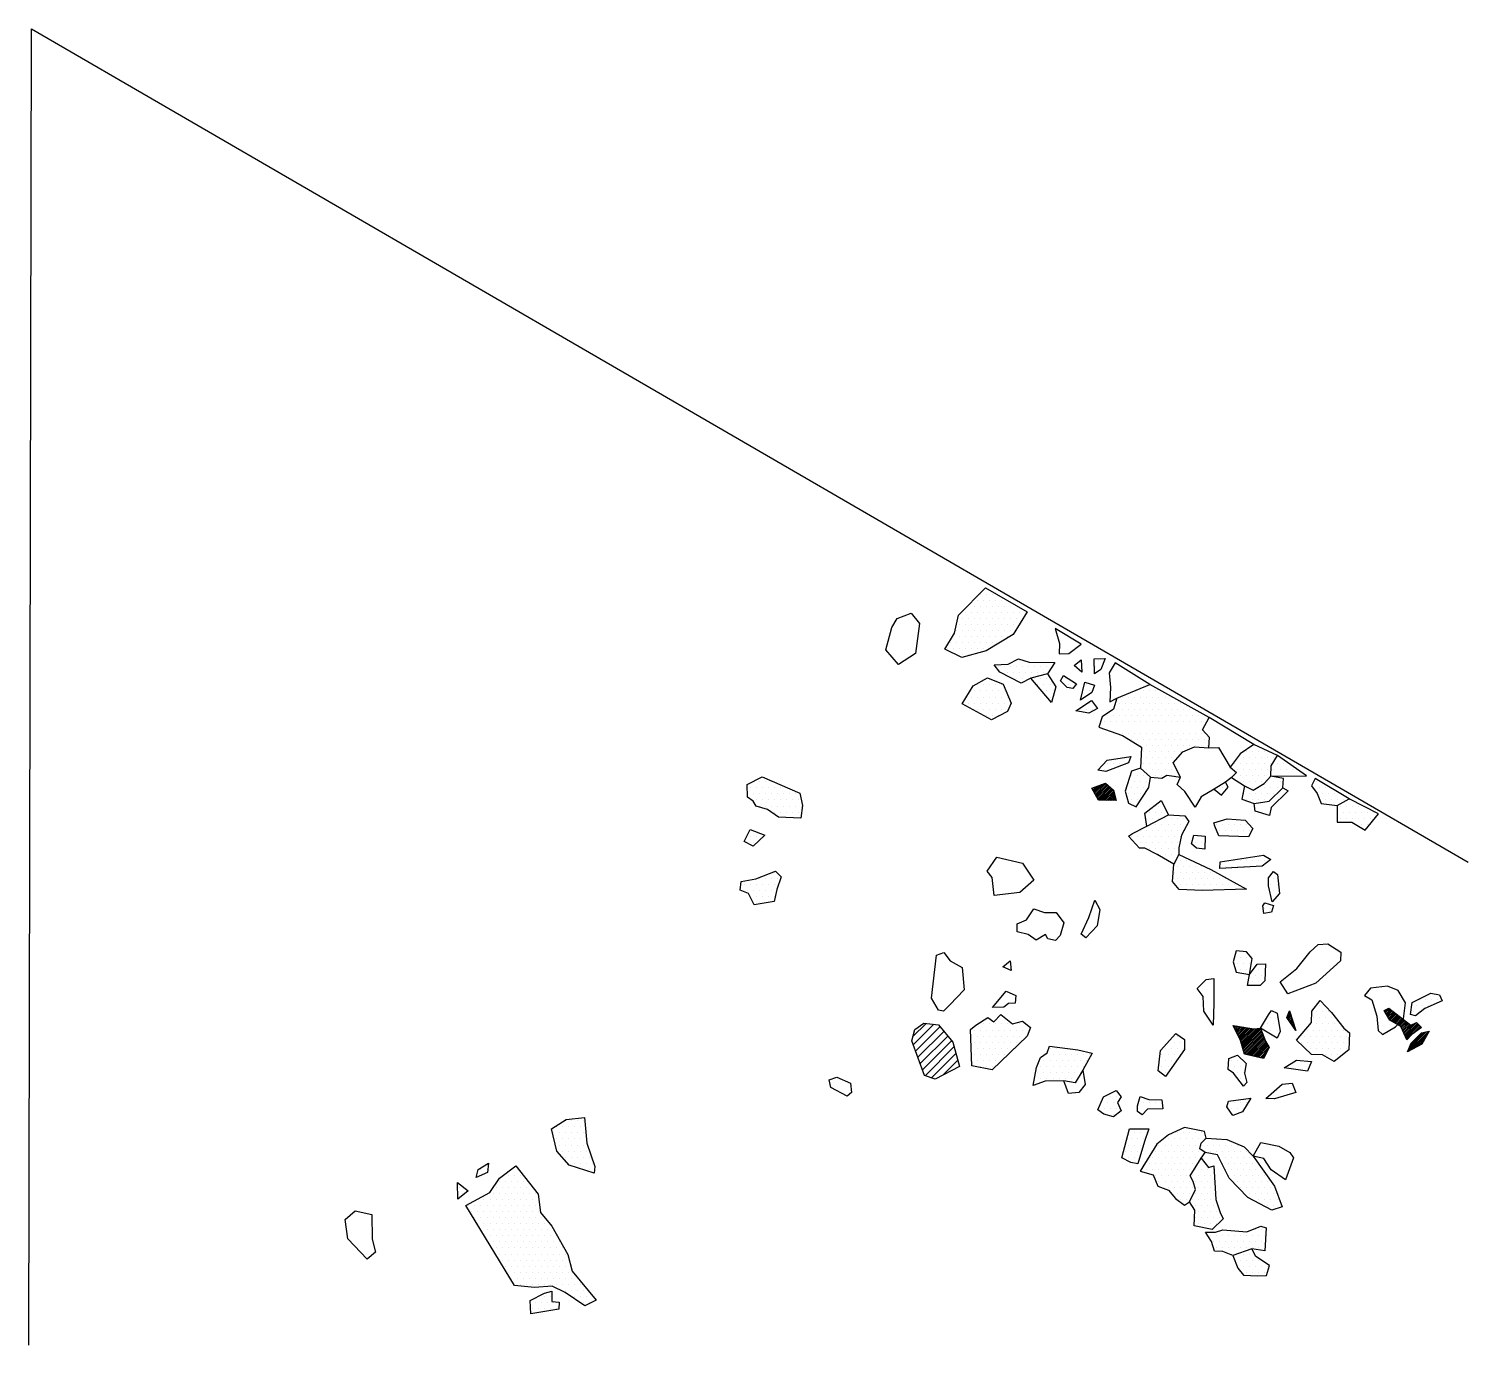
# Model space of a CAD drawing. Header units: metres. Extents: x -15 to -12.03, y -13 to -10.28.
import ezdxf

# ---------------------------------------------------------------- set-up
doc = ezdxf.new("R2010")
doc.units = ezdxf.units.M
doc.header["$LTSCALE"] = 25
doc.header["$MEASUREMENT"] = 0
doc.linetypes.add('STRICHPUNKTX2', pattern=[2, 1, -0.5, 0, -0.5])
doc.layers.get('0').update_dxf_attribs({"linetype": 'CONTINUOUS'})
for name, color, linetype in [('FEUER', 1, 'CONTINUOUS'), ('GRABUNGSGRENZE', 3, 'STRICHPUNKTX2'), ('KNOCHEN', 2, 'CONTINUOUS'), ('KNOCHENSCHRAFF', 2, 'CONTINUOUS'), ('STEINE', 4, 'CONTINUOUS'), ('STEINESCHRAFF', 4, 'CONTINUOUS')]:
    doc.layers.add(name, color=color, linetype=linetype)

# ---------------------------------------------------------------- blocks, each defined once
blk = doc.blocks.new('*X1')
at = {"color": 0}
for p, q in [((-1280.69, -1185.23), (-1280.44, -1184.98)), ((-1280.56, -1185.46), (-1279.87, -1184.76)), ((-1280.43, -1185.68), (-1279.3, -1184.55)), ((-1280.3, -1185.9), (-1278.73, -1184.33)), ((-1280.17, -1186.12), (-1278.16, -1184.12)), ((-1280.04, -1186.35), (-1277.82, -1184.12)), ((-1279.91, -1186.57), (-1277.63, -1184.29)), ((-1279.78, -1186.79), (-1277.44, -1184.45)), ((-1279.65, -1187.01), (-1277.25, -1184.62)), ((-1279.51, -1187.24), (-1277.06, -1184.78)), ((-1279.38, -1187.46), (-1276.87, -1184.95)), ((-1279.11, -1187.54), (-1276.68, -1185.11)), ((-1278.77, -1187.55), (-1276.5, -1185.28)), ((-1278.42, -1187.56), (-1276.31, -1185.44)), ((-1278.08, -1187.57), (-1276.2, -1185.69)), ((-1277.73, -1187.58), (-1276.12, -1185.97)), ((-1277.39, -1187.59), (-1276.05, -1186.25)), ((-1277.04, -1187.59), (-1275.97, -1186.52)), ((-1276.7, -1187.6), (-1275.9, -1186.8)), ((-1276.35, -1187.61), (-1275.83, -1187.08)), ((-1276.01, -1187.62), (-1275.75, -1187.36)), ((-1240.39, -1232.26), (-1239.72, -1231.59)), ((-1240.36, -1232.58), (-1239.64, -1231.86)), ((-1240.21, -1232.79), (-1239.55, -1232.13)), ((-1240.16, -1231.68), (-1239.81, -1231.32)), ((-1240.07, -1233), (-1239.47, -1232.4)), ((-1239.94, -1231.1), (-1239.89, -1231.05)), ((-1239.93, -1233.21), (-1239.39, -1232.67)), ((-1239.78, -1233.42), (-1239.3, -1232.94)), ((-1239.64, -1233.63), (-1239.22, -1233.21)), ((-1239.5, -1233.84), (-1239.13, -1233.48)), ((-1220.22, -1231.18), (-1219.64, -1230.6)), ((-1220.09, -1231.4), (-1219.29, -1230.61)), ((-1219.96, -1231.63), (-1219.09, -1230.76)), ((-1219.83, -1231.85), (-1218.89, -1230.91)), ((-1219.7, -1232.07), (-1218.69, -1231.07)), ((-1219.57, -1232.3), (-1218.49, -1231.22)), ((-1219.44, -1232.52), (-1218.29, -1231.37)), ((-1219.31, -1232.75), (-1218.09, -1231.53)), ((-1219.18, -1232.97), (-1217.89, -1231.68)), ((-1218.96, -1233.11), (-1217.69, -1231.84)), ((-1218.74, -1233.24), (-1217.49, -1231.99)), ((-1218.52, -1233.37), (-1217.3, -1232.14)), ((-1218.3, -1233.5), (-1217.1, -1232.3)), ((-1218.07, -1233.63), (-1216.9, -1232.45)), ((-1217.85, -1233.76), (-1216.7, -1232.61)), ((-1217.63, -1233.89), (-1216.5, -1232.76)), ((-1217.41, -1234.02), (-1216.3, -1232.91)), ((-1217.18, -1234.15), (-1216.1, -1233.07)), ((-1216.96, -1234.28), (-1215.9, -1233.22)), ((-1216.84, -1234.51), (-1215.7, -1233.38)), ((-1216.18, -1235.98), (-1213.68, -1233.48)), ((-1251.47, -1234.15), (-1251.39, -1234.06)), ((-1251.36, -1234.39), (-1251.09, -1234.12)), ((-1251.25, -1234.63), (-1250.79, -1234.17)), ((-1251.13, -1234.87), (-1250.49, -1234.22)), ((-1251.02, -1235.11), (-1250.19, -1234.28)), ((-1250.91, -1235.35), (-1249.89, -1234.33)), ((-1250.79, -1235.59), (-1249.59, -1234.38)), ((-1250.68, -1235.83), (-1249.29, -1234.44)), ((-1250.57, -1236.07), (-1248.99, -1234.49)), ((-1250.46, -1236.31), (-1248.69, -1234.54)), ((-1250.34, -1236.55), (-1248.39, -1234.6)), ((-1250.23, -1236.79), (-1248.09, -1234.65)), ((-1250.12, -1237.03), (-1247.79, -1234.7)), ((-1250.01, -1237.29), (-1247.49, -1234.76)), ((-1249.93, -1237.56), (-1247.15, -1234.77)), ((-1249.85, -1237.83), (-1246.75, -1234.73)), ((-1249.77, -1238.11), (-1246.35, -1234.68)), ((-1249.69, -1238.38), (-1245.95, -1234.64)), ((-1249.61, -1238.65), (-1245.81, -1234.85)), ((-1249.53, -1238.93), (-1245.71, -1235.11)), ((-1249.45, -1239.2), (-1245.62, -1235.36)), ((-1249.37, -1239.47), (-1245.52, -1235.62)), ((-1249.29, -1239.75), (-1245.43, -1235.88)), ((-1249.18, -1239.99), (-1245.33, -1236.14)), ((-1248.89, -1240.05), (-1245.24, -1236.4)), ((-1239.35, -1234.05), (-1239.05, -1233.75)), ((-1239.21, -1234.26), (-1238.97, -1234.02)), ((-1239.07, -1234.47), (-1238.88, -1234.29)), ((-1238.92, -1234.68), (-1238.8, -1234.55)), ((-1238.78, -1234.89), (-1238.71, -1234.82)), ((-1238.64, -1235.1), (-1238.63, -1235.09)), ((-1216.73, -1234.76), (-1215.5, -1233.53)), ((-1216.62, -1235), (-1215.3, -1233.68)), ((-1216.51, -1235.25), (-1215.1, -1233.84)), ((-1216.4, -1235.49), (-1214.89, -1233.98)), ((-1216.29, -1235.74), (-1214.28, -1233.73)), ((-1216.07, -1236.22), (-1213.5, -1233.66)), ((-1215.96, -1236.47), (-1213.33, -1233.83)), ((-1215.85, -1236.71), (-1213.15, -1234.01)), ((-1215.74, -1236.96), (-1212.97, -1234.19)), ((-1215.41, -1239.46), (-1211.24, -1235.28)), ((-1215.33, -1239.02), (-1211.7, -1235.39)), ((-1215.07, -1238.4), (-1212.16, -1235.49)), ((-1214.81, -1237.79), (-1212.62, -1235.6)), ((-1214.65, -1239.04), (-1211.39, -1235.79)), ((-1213.54, -1235.1), (-1212.8, -1234.36)), ((-1248.6, -1240.12), (-1245.14, -1236.66)), ((-1248.32, -1240.18), (-1245.05, -1236.91)), ((-1248.03, -1240.25), (-1244.95, -1237.17)), ((-1247.74, -1240.31), (-1244.83, -1237.41)), ((-1247.45, -1240.38), (-1244.7, -1237.63)), ((-1247.16, -1240.45), (-1244.57, -1237.86)), ((-1246.88, -1240.51), (-1244.44, -1238.08)), ((-1246.59, -1240.58), (-1244.31, -1238.3)), ((-1246.3, -1240.64), (-1244.18, -1238.53)), ((-1246.01, -1240.71), (-1244.39, -1239.08)), ((-1213.88, -1238.63), (-1211.85, -1236.6)), ((-1213.12, -1238.22), (-1212.3, -1237.4)), ((-1245.72, -1240.77), (-1244.72, -1239.77)), ((-1245.44, -1240.84), (-1245.06, -1240.46))]:
    blk.add_line(p, q, dxfattribs=at)
blk = doc.blocks.new('*X2')
at = {"color": 0}
for p, q in [((-1317.69, -1236.37), (-1314.97, -1233.65)), ((-1317.6, -1238.05), (-1313.36, -1233.81)), ((-1317.13, -1239.35), (-1312.09, -1234.31)), ((-1316.66, -1240.64), (-1311.3, -1235.28)), ((-1316.19, -1241.94), (-1310.5, -1236.25)), ((-1315.71, -1243.24), (-1309.7, -1237.22)), ((-1315.14, -1244.43), (-1309.2, -1238.49)), ((-1313.83, -1244.88), (-1308.82, -1239.88)), ((-1311.44, -1244.26), (-1308.44, -1241.26))]:
    blk.add_line(p, q, dxfattribs=at)
blk = doc.blocks.new('*X3')
at = {"color": 0}
for p, q in [((-1389.375, -1253.75), (-1389.375, -1253.75)), ((-1388.125, -1253.75), (-1388.125, -1253.75)), ((-1386.875, -1253.75), (-1386.875, -1253.75)), ((-1385.625, -1253.75), (-1385.625, -1253.75)), ((-1391.875, -1256.25), (-1391.875, -1256.25)), ((-1391.25, -1255), (-1391.25, -1255)), ((-1390.625, -1256.25), (-1390.625, -1256.25)), ((-1390, -1255), (-1390, -1255)), ((-1389.375, -1256.25), (-1389.375, -1256.25)), ((-1388.75, -1255), (-1388.75, -1255)), ((-1388.125, -1256.25), (-1388.125, -1256.25)), ((-1387.5, -1255), (-1387.5, -1255)), ((-1386.875, -1256.25), (-1386.875, -1256.25)), ((-1386.25, -1255), (-1386.25, -1255)), ((-1385.625, -1256.25), (-1385.625, -1256.25)), ((-1391.25, -1257.5), (-1391.25, -1257.5)), ((-1390.625, -1258.75), (-1390.625, -1258.75)), ((-1390, -1257.5), (-1390, -1257.5)), ((-1390, -1260), (-1390, -1260)), ((-1389.375, -1258.75), (-1389.375, -1258.75)), ((-1388.75, -1257.5), (-1388.75, -1257.5)), ((-1388.75, -1260), (-1388.75, -1260)), ((-1388.125, -1258.75), (-1388.125, -1258.75)), ((-1387.5, -1257.5), (-1387.5, -1257.5)), ((-1387.5, -1260), (-1387.5, -1260)), ((-1386.875, -1258.75), (-1386.875, -1258.75)), ((-1386.25, -1257.5), (-1386.25, -1257.5)), ((-1386.25, -1260), (-1386.25, -1260)), ((-1385.625, -1258.75), (-1385.625, -1258.75)), ((-1385, -1260), (-1385, -1260)), ((-1389.375, -1261.25), (-1389.375, -1261.25)), ((-1388.75, -1262.5), (-1388.75, -1262.5)), ((-1388.125, -1261.25), (-1388.125, -1261.25)), ((-1387.5, -1262.5), (-1387.5, -1262.5)), ((-1386.875, -1261.25), (-1386.875, -1261.25)), ((-1386.25, -1262.5), (-1386.25, -1262.5)), ((-1385.625, -1261.25), (-1385.625, -1261.25)), ((-1385, -1262.5), (-1385, -1262.5)), ((-1384.375, -1261.25), (-1384.375, -1261.25)), ((-1383.75, -1262.5), (-1383.75, -1262.5)), ((-1407.5, -1265), (-1407.5, -1265)), ((-1406.875, -1263.75), (-1406.875, -1263.75)), ((-1405.625, -1263.75), (-1405.625, -1263.75)), ((-1401.25, -1265), (-1401.25, -1265)), ((-1400, -1265), (-1400, -1265)), ((-1399.375, -1263.75), (-1399.375, -1263.75)), ((-1398.75, -1265), (-1398.75, -1265)), ((-1385.625, -1263.75), (-1385.625, -1263.75)), ((-1384.375, -1263.75), (-1384.375, -1263.75)), ((-1411.25, -1267.5), (-1411.25, -1267.5)), ((-1410.625, -1268.75), (-1410.625, -1268.75)), ((-1404.375, -1268.75), (-1404.375, -1268.75)), ((-1403.75, -1267.5), (-1403.75, -1267.5)), ((-1403.125, -1266.25), (-1403.125, -1266.25)), ((-1403.125, -1268.75), (-1403.125, -1268.75)), ((-1402.5, -1267.5), (-1402.5, -1267.5)), ((-1401.875, -1266.25), (-1401.875, -1266.25)), ((-1401.875, -1268.75), (-1401.875, -1268.75)), ((-1401.25, -1267.5), (-1401.25, -1267.5)), ((-1400.625, -1266.25), (-1400.625, -1266.25)), ((-1400.625, -1268.75), (-1400.625, -1268.75)), ((-1400, -1267.5), (-1400, -1267.5)), ((-1399.375, -1266.25), (-1399.375, -1266.25)), ((-1399.375, -1268.75), (-1399.375, -1268.75)), ((-1398.75, -1267.5), (-1398.75, -1267.5)), ((-1398.125, -1266.25), (-1398.125, -1266.25)), ((-1398.125, -1268.75), (-1398.125, -1268.75)), ((-1397.5, -1267.5), (-1397.5, -1267.5)), ((-1396.875, -1268.75), (-1396.875, -1268.75)), ((-1396.25, -1267.5), (-1396.25, -1267.5)), ((-1395.625, -1268.75), (-1395.625, -1268.75)), ((-1409.375, -1271.25), (-1409.375, -1271.25)), ((-1408.125, -1271.25), (-1408.125, -1271.25)), ((-1407.5, -1270), (-1407.5, -1270)), ((-1406.875, -1271.25), (-1406.875, -1271.25)), ((-1406.25, -1270), (-1406.25, -1270)), ((-1405.625, -1271.25), (-1405.625, -1271.25)), ((-1405, -1270), (-1405, -1270)), ((-1404.375, -1271.25), (-1404.375, -1271.25)), ((-1403.75, -1270), (-1403.75, -1270)), ((-1403.125, -1271.25), (-1403.125, -1271.25)), ((-1402.5, -1270), (-1402.5, -1270)), ((-1401.875, -1271.25), (-1401.875, -1271.25)), ((-1401.25, -1270), (-1401.25, -1270)), ((-1400.625, -1271.25), (-1400.625, -1271.25)), ((-1400, -1270), (-1400, -1270)), ((-1399.375, -1271.25), (-1399.375, -1271.25)), ((-1398.75, -1270), (-1398.75, -1270)), ((-1398.125, -1271.25), (-1398.125, -1271.25)), ((-1397.5, -1270), (-1397.5, -1270)), ((-1396.875, -1271.25), (-1396.875, -1271.25)), ((-1396.25, -1270), (-1396.25, -1270)), ((-1395.625, -1271.25), (-1395.625, -1271.25)), ((-1395, -1270), (-1395, -1270)), ((-1408.75, -1272.5), (-1408.75, -1272.5)), ((-1408.125, -1273.75), (-1408.125, -1273.75)), ((-1407.5, -1272.5), (-1407.5, -1272.5)), ((-1407.5, -1275), (-1407.5, -1275)), ((-1406.875, -1273.75), (-1406.875, -1273.75)), ((-1406.25, -1272.5), (-1406.25, -1272.5)), ((-1406.25, -1275), (-1406.25, -1275)), ((-1405.625, -1273.75), (-1405.625, -1273.75)), ((-1405, -1272.5), (-1405, -1272.5)), ((-1405, -1275), (-1405, -1275)), ((-1404.375, -1273.75), (-1404.375, -1273.75)), ((-1403.75, -1272.5), (-1403.75, -1272.5)), ((-1403.75, -1275), (-1403.75, -1275)), ((-1403.125, -1273.75), (-1403.125, -1273.75)), ((-1402.5, -1272.5), (-1402.5, -1272.5)), ((-1402.5, -1275), (-1402.5, -1275)), ((-1401.875, -1273.75), (-1401.875, -1273.75)), ((-1401.25, -1272.5), (-1401.25, -1272.5)), ((-1401.25, -1275), (-1401.25, -1275)), ((-1400.625, -1273.75), (-1400.625, -1273.75)), ((-1400, -1272.5), (-1400, -1272.5)), ((-1400, -1275), (-1400, -1275)), ((-1399.375, -1273.75), (-1399.375, -1273.75)), ((-1398.75, -1272.5), (-1398.75, -1272.5)), ((-1398.75, -1275), (-1398.75, -1275)), ((-1398.125, -1273.75), (-1398.125, -1273.75)), ((-1397.5, -1272.5), (-1397.5, -1272.5)), ((-1397.5, -1275), (-1397.5, -1275)), ((-1396.875, -1273.75), (-1396.875, -1273.75)), ((-1396.25, -1272.5), (-1396.25, -1272.5)), ((-1396.25, -1275), (-1396.25, -1275)), ((-1395.625, -1273.75), (-1395.625, -1273.75)), ((-1395, -1272.5), (-1395, -1272.5)), ((-1395, -1275), (-1395, -1275)), ((-1394.375, -1273.75), (-1394.375, -1273.75)), ((-1393.75, -1275), (-1393.75, -1275)), ((-1406.875, -1276.25), (-1406.875, -1276.25)), ((-1405.625, -1276.25), (-1405.625, -1276.25)), ((-1405, -1277.5), (-1405, -1277.5)), ((-1404.375, -1276.25), (-1404.375, -1276.25)), ((-1403.75, -1277.5), (-1403.75, -1277.5)), ((-1403.125, -1276.25), (-1403.125, -1276.25)), ((-1402.5, -1277.5), (-1402.5, -1277.5)), ((-1401.875, -1276.25), (-1401.875, -1276.25)), ((-1401.25, -1277.5), (-1401.25, -1277.5)), ((-1400.625, -1276.25), (-1400.625, -1276.25)), ((-1400, -1277.5), (-1400, -1277.5)), ((-1399.375, -1276.25), (-1399.375, -1276.25)), ((-1398.75, -1277.5), (-1398.75, -1277.5)), ((-1398.125, -1276.25), (-1398.125, -1276.25)), ((-1397.5, -1277.5), (-1397.5, -1277.5)), ((-1396.875, -1276.25), (-1396.875, -1276.25)), ((-1396.25, -1277.5), (-1396.25, -1277.5)), ((-1395.625, -1276.25), (-1395.625, -1276.25)), ((-1395, -1277.5), (-1395, -1277.5)), ((-1394.375, -1276.25), (-1394.375, -1276.25)), ((-1393.75, -1277.5), (-1393.75, -1277.5)), ((-1393.125, -1276.25), (-1393.125, -1276.25)), ((-1392.5, -1277.5), (-1392.5, -1277.5)), ((-1391.875, -1276.25), (-1391.875, -1276.25)), ((-1391.25, -1277.5), (-1391.25, -1277.5)), ((-1404.375, -1278.75), (-1404.375, -1278.75)), ((-1403.75, -1280), (-1403.75, -1280)), ((-1403.125, -1278.75), (-1403.125, -1278.75)), ((-1402.5, -1280), (-1402.5, -1280)), ((-1401.875, -1278.75), (-1401.875, -1278.75)), ((-1401.25, -1280), (-1401.25, -1280)), ((-1400.625, -1278.75), (-1400.625, -1278.75)), ((-1400, -1280), (-1400, -1280)), ((-1399.375, -1278.75), (-1399.375, -1278.75)), ((-1398.75, -1280), (-1398.75, -1280)), ((-1398.125, -1278.75), (-1398.125, -1278.75)), ((-1397.5, -1280), (-1397.5, -1280)), ((-1396.875, -1278.75), (-1396.875, -1278.75)), ((-1396.25, -1280), (-1396.25, -1280)), ((-1395.625, -1278.75), (-1395.625, -1278.75)), ((-1395, -1280), (-1395, -1280)), ((-1394.375, -1278.75), (-1394.375, -1278.75)), ((-1393.75, -1280), (-1393.75, -1280)), ((-1393.125, -1278.75), (-1393.125, -1278.75)), ((-1392.5, -1280), (-1392.5, -1280)), ((-1391.875, -1278.75), (-1391.875, -1278.75)), ((-1391.25, -1280), (-1391.25, -1280)), ((-1390.625, -1278.75), (-1390.625, -1278.75)), ((-1390, -1280), (-1390, -1280)), ((-1403.125, -1281.25), (-1403.125, -1281.25)), ((-1402.5, -1282.5), (-1402.5, -1282.5)), ((-1401.875, -1281.25), (-1401.875, -1281.25)), ((-1401.875, -1283.75), (-1401.875, -1283.75)), ((-1401.25, -1282.5), (-1401.25, -1282.5)), ((-1400.625, -1281.25), (-1400.625, -1281.25)), ((-1400.625, -1283.75), (-1400.625, -1283.75)), ((-1400, -1282.5), (-1400, -1282.5)), ((-1399.375, -1281.25), (-1399.375, -1281.25)), ((-1399.375, -1283.75), (-1399.375, -1283.75)), ((-1398.75, -1282.5), (-1398.75, -1282.5)), ((-1398.125, -1281.25), (-1398.125, -1281.25)), ((-1398.125, -1283.75), (-1398.125, -1283.75)), ((-1397.5, -1282.5), (-1397.5, -1282.5)), ((-1396.875, -1281.25), (-1396.875, -1281.25)), ((-1396.875, -1283.75), (-1396.875, -1283.75)), ((-1396.25, -1282.5), (-1396.25, -1282.5)), ((-1395.625, -1281.25), (-1395.625, -1281.25)), ((-1395.625, -1283.75), (-1395.625, -1283.75)), ((-1395, -1282.5), (-1395, -1282.5)), ((-1394.375, -1281.25), (-1394.375, -1281.25)), ((-1394.375, -1283.75), (-1394.375, -1283.75)), ((-1393.75, -1282.5), (-1393.75, -1282.5)), ((-1393.125, -1281.25), (-1393.125, -1281.25)), ((-1393.125, -1283.75), (-1393.125, -1283.75)), ((-1392.5, -1282.5), (-1392.5, -1282.5)), ((-1391.875, -1281.25), (-1391.875, -1281.25)), ((-1391.875, -1283.75), (-1391.875, -1283.75)), ((-1391.25, -1282.5), (-1391.25, -1282.5)), ((-1390.625, -1281.25), (-1390.625, -1281.25)), ((-1390.625, -1283.75), (-1390.625, -1283.75)), ((-1390, -1282.5), (-1390, -1282.5)), ((-1389.375, -1281.25), (-1389.375, -1281.25)), ((-1389.375, -1283.75), (-1389.375, -1283.75)), ((-1388.75, -1282.5), (-1388.75, -1282.5)), ((-1401.25, -1285), (-1401.25, -1285)), ((-1400.625, -1286.25), (-1400.625, -1286.25)), ((-1400, -1285), (-1400, -1285)), ((-1399.375, -1286.25), (-1399.375, -1286.25)), ((-1398.75, -1285), (-1398.75, -1285)), ((-1398.125, -1286.25), (-1398.125, -1286.25)), ((-1397.5, -1285), (-1397.5, -1285)), ((-1396.875, -1286.25), (-1396.875, -1286.25)), ((-1396.25, -1285), (-1396.25, -1285)), ((-1395.625, -1286.25), (-1395.625, -1286.25)), ((-1395, -1285), (-1395, -1285)), ((-1394.375, -1286.25), (-1394.375, -1286.25)), ((-1393.75, -1285), (-1393.75, -1285)), ((-1393.125, -1286.25), (-1393.125, -1286.25)), ((-1392.5, -1285), (-1392.5, -1285)), ((-1391.875, -1286.25), (-1391.875, -1286.25)), ((-1391.25, -1285), (-1391.25, -1285)), ((-1390.625, -1286.25), (-1390.625, -1286.25)), ((-1390, -1285), (-1390, -1285)), ((-1389.375, -1286.25), (-1389.375, -1286.25)), ((-1388.75, -1285), (-1388.75, -1285)), ((-1388.125, -1286.25), (-1388.125, -1286.25)), ((-1386.875, -1286.25), (-1386.875, -1286.25)), ((-1400, -1287.5), (-1400, -1287.5)), ((-1398.75, -1287.5), (-1398.75, -1287.5)), ((-1397.5, -1287.5), (-1397.5, -1287.5)), ((-1396.25, -1287.5), (-1396.25, -1287.5)), ((-1395, -1287.5), (-1395, -1287.5)), ((-1393.75, -1287.5), (-1393.75, -1287.5)), ((-1392.5, -1287.5), (-1392.5, -1287.5)), ((-1391.25, -1287.5), (-1391.25, -1287.5)), ((-1390, -1287.5), (-1390, -1287.5)), ((-1389.375, -1288.75), (-1389.375, -1288.75)), ((-1388.75, -1287.5), (-1388.75, -1287.5)), ((-1388.125, -1288.75), (-1388.125, -1288.75)), ((-1387.5, -1287.5), (-1387.5, -1287.5)), ((-1386.875, -1288.75), (-1386.875, -1288.75)), ((-1386.25, -1287.5), (-1386.25, -1287.5)), ((-1385.625, -1288.75), (-1385.625, -1288.75)), ((-1396.25, -1292.5), (-1396.25, -1292.5)), ((-1395.625, -1291.25), (-1395.625, -1291.25)), ((-1395, -1290), (-1395, -1290)), ((-1395, -1292.5), (-1395, -1292.5)), ((-1394.375, -1291.25), (-1394.375, -1291.25)), ((-1393.75, -1290), (-1393.75, -1290)), ((-1393.75, -1292.5), (-1393.75, -1292.5)), ((-1393.125, -1291.25), (-1393.125, -1291.25)), ((-1392.5, -1290), (-1392.5, -1290)), ((-1392.5, -1292.5), (-1392.5, -1292.5)), ((-1391.875, -1291.25), (-1391.875, -1291.25)), ((-1391.25, -1292.5), (-1391.25, -1292.5)), ((-1387.5, -1290), (-1387.5, -1290)), ((-1386.25, -1290), (-1386.25, -1290)), ((-1385.625, -1291.25), (-1385.625, -1291.25)), ((-1385, -1290), (-1385, -1290)), ((-1384.375, -1291.25), (-1384.375, -1291.25)), ((-1383.75, -1290), (-1383.75, -1290))]:
    blk.add_line(p, q, dxfattribs=at)
blk = doc.blocks.new('*X4')
at = {"color": 0}
for p, q in [((-1304.375, -1146.25), (-1304.375, -1146.25)), ((-1303.75, -1145), (-1303.75, -1145)), ((-1303.125, -1146.25), (-1303.125, -1146.25)), ((-1302.5, -1145), (-1302.5, -1145)), ((-1301.875, -1146.25), (-1301.875, -1146.25)), ((-1301.25, -1145), (-1301.25, -1145)), ((-1300.625, -1146.25), (-1300.625, -1146.25)), ((-1299.375, -1146.25), (-1299.375, -1146.25)), ((-1307.5, -1150), (-1307.5, -1150)), ((-1306.875, -1148.75), (-1306.875, -1148.75)), ((-1306.25, -1147.5), (-1306.25, -1147.5)), ((-1306.25, -1150), (-1306.25, -1150)), ((-1305.625, -1148.75), (-1305.625, -1148.75)), ((-1305, -1147.5), (-1305, -1147.5)), ((-1305, -1150), (-1305, -1150)), ((-1304.375, -1148.75), (-1304.375, -1148.75)), ((-1303.75, -1147.5), (-1303.75, -1147.5)), ((-1303.75, -1150), (-1303.75, -1150)), ((-1303.125, -1148.75), (-1303.125, -1148.75)), ((-1302.5, -1147.5), (-1302.5, -1147.5)), ((-1302.5, -1150), (-1302.5, -1150)), ((-1301.875, -1148.75), (-1301.875, -1148.75)), ((-1301.25, -1147.5), (-1301.25, -1147.5)), ((-1301.25, -1150), (-1301.25, -1150)), ((-1300.625, -1148.75), (-1300.625, -1148.75)), ((-1300, -1147.5), (-1300, -1147.5)), ((-1300, -1150), (-1300, -1150)), ((-1299.375, -1148.75), (-1299.375, -1148.75)), ((-1298.75, -1147.5), (-1298.75, -1147.5)), ((-1298.75, -1150), (-1298.75, -1150)), ((-1298.125, -1148.75), (-1298.125, -1148.75)), ((-1297.5, -1147.5), (-1297.5, -1147.5)), ((-1297.5, -1150), (-1297.5, -1150)), ((-1296.875, -1148.75), (-1296.875, -1148.75)), ((-1296.25, -1147.5), (-1296.25, -1147.5)), ((-1296.25, -1150), (-1296.25, -1150)), ((-1295.625, -1148.75), (-1295.625, -1148.75)), ((-1295, -1150), (-1295, -1150)), ((-1294.375, -1148.75), (-1294.375, -1148.75)), ((-1308.75, -1152.5), (-1308.75, -1152.5)), ((-1308.125, -1151.25), (-1308.125, -1151.25)), ((-1307.5, -1152.5), (-1307.5, -1152.5)), ((-1306.875, -1151.25), (-1306.875, -1151.25)), ((-1306.25, -1152.5), (-1306.25, -1152.5)), ((-1305.625, -1151.25), (-1305.625, -1151.25)), ((-1305, -1152.5), (-1305, -1152.5)), ((-1304.375, -1151.25), (-1304.375, -1151.25)), ((-1303.75, -1152.5), (-1303.75, -1152.5)), ((-1303.125, -1151.25), (-1303.125, -1151.25)), ((-1302.5, -1152.5), (-1302.5, -1152.5)), ((-1301.875, -1151.25), (-1301.875, -1151.25)), ((-1301.25, -1152.5), (-1301.25, -1152.5)), ((-1300.625, -1151.25), (-1300.625, -1151.25)), ((-1300, -1152.5), (-1300, -1152.5)), ((-1299.375, -1151.25), (-1299.375, -1151.25)), ((-1298.75, -1152.5), (-1298.75, -1152.5)), ((-1298.125, -1151.25), (-1298.125, -1151.25)), ((-1297.5, -1152.5), (-1297.5, -1152.5)), ((-1296.875, -1151.25), (-1296.875, -1151.25)), ((-1310, -1155), (-1310, -1155)), ((-1309.375, -1153.75), (-1309.375, -1153.75)), ((-1308.75, -1155), (-1308.75, -1155)), ((-1308.125, -1153.75), (-1308.125, -1153.75)), ((-1307.5, -1155), (-1307.5, -1155)), ((-1306.875, -1153.75), (-1306.875, -1153.75)), ((-1306.25, -1155), (-1306.25, -1155)), ((-1305.625, -1153.75), (-1305.625, -1153.75)), ((-1305, -1155), (-1305, -1155)), ((-1304.375, -1153.75), (-1304.375, -1153.75)), ((-1303.75, -1155), (-1303.75, -1155)), ((-1303.125, -1153.75), (-1303.125, -1153.75)), ((-1302.5, -1155), (-1302.5, -1155)), ((-1301.875, -1153.75), (-1301.875, -1153.75)), ((-1301.25, -1155), (-1301.25, -1155)), ((-1300.625, -1153.75), (-1300.625, -1153.75)), ((-1300, -1155), (-1300, -1155)), ((-1299.375, -1153.75), (-1299.375, -1153.75)), ((-1298.125, -1153.75), (-1298.125, -1153.75)), ((-1310.625, -1156.25), (-1310.625, -1156.25)), ((-1309.375, -1156.25), (-1309.375, -1156.25)), ((-1308.75, -1157.5), (-1308.75, -1157.5)), ((-1308.125, -1156.25), (-1308.125, -1156.25)), ((-1307.5, -1157.5), (-1307.5, -1157.5)), ((-1306.875, -1156.25), (-1306.875, -1156.25)), ((-1306.25, -1157.5), (-1306.25, -1157.5)), ((-1305.625, -1156.25), (-1305.625, -1156.25)), ((-1304.375, -1156.25), (-1304.375, -1156.25)), ((-1303.125, -1156.25), (-1303.125, -1156.25)), ((-1301.875, -1156.25), (-1301.875, -1156.25)), ((-1295.625, -1158.75), (-1295.625, -1158.75)), ((-1279.375, -1158.75), (-1279.375, -1158.75)), ((-1300, -1160), (-1300, -1160)), ((-1299.375, -1161.25), (-1299.375, -1161.25)), ((-1298.75, -1160), (-1298.75, -1160)), ((-1298.125, -1161.25), (-1298.125, -1161.25)), ((-1297.5, -1160), (-1297.5, -1160)), ((-1296.875, -1161.25), (-1296.875, -1161.25)), ((-1296.25, -1160), (-1296.25, -1160)), ((-1295.625, -1161.25), (-1295.625, -1161.25)), ((-1295, -1160), (-1295, -1160)), ((-1294.375, -1161.25), (-1294.375, -1161.25)), ((-1293.75, -1160), (-1293.75, -1160)), ((-1293.125, -1161.25), (-1293.125, -1161.25)), ((-1292.5, -1160), (-1292.5, -1160)), ((-1291.875, -1161.25), (-1291.875, -1161.25)), ((-1291.25, -1160), (-1291.25, -1160)), ((-1290.625, -1161.25), (-1290.625, -1161.25)), ((-1290, -1160), (-1290, -1160)), ((-1280, -1160), (-1280, -1160)), ((-1278.75, -1160), (-1278.75, -1160)), ((-1305, -1165), (-1305, -1165)), ((-1304.375, -1163.75), (-1304.375, -1163.75)), ((-1303.75, -1165), (-1303.75, -1165)), ((-1303.125, -1163.75), (-1303.125, -1163.75)), ((-1302.5, -1162.5), (-1302.5, -1162.5)), ((-1302.5, -1165), (-1302.5, -1165)), ((-1301.875, -1163.75), (-1301.875, -1163.75)), ((-1301.25, -1165), (-1301.25, -1165)), ((-1300.625, -1163.75), (-1300.625, -1163.75)), ((-1300, -1165), (-1300, -1165)), ((-1299.375, -1163.75), (-1299.375, -1163.75)), ((-1298.75, -1165), (-1298.75, -1165)), ((-1296.25, -1162.5), (-1296.25, -1162.5)), ((-1295, -1162.5), (-1295, -1162.5)), ((-1293.75, -1162.5), (-1293.75, -1162.5)), ((-1292.5, -1162.5), (-1292.5, -1162.5)), ((-1291.875, -1163.75), (-1291.875, -1163.75)), ((-1291.25, -1162.5), (-1291.25, -1162.5)), ((-1290.625, -1163.75), (-1290.625, -1163.75)), ((-1290, -1162.5), (-1290, -1162.5)), ((-1290, -1165), (-1290, -1165)), ((-1289.375, -1163.75), (-1289.375, -1163.75)), ((-1288.75, -1165), (-1288.75, -1165)), ((-1286.25, -1162.5), (-1286.25, -1162.5)), ((-1285.625, -1163.75), (-1285.625, -1163.75)), ((-1284.375, -1163.75), (-1284.375, -1163.75)), ((-1282.5, -1165), (-1282.5, -1165)), ((-1281.875, -1163.75), (-1281.875, -1163.75)), ((-1281.25, -1165), (-1281.25, -1165)), ((-1280.625, -1163.75), (-1280.625, -1163.75)), ((-1271.25, -1165), (-1271.25, -1165)), ((-1270, -1165), (-1270, -1165)), ((-1268.75, -1165), (-1268.75, -1165)), ((-1267.5, -1165), (-1267.5, -1165)), ((-1306.25, -1167.5), (-1306.25, -1167.5)), ((-1305.625, -1166.25), (-1305.625, -1166.25)), ((-1305, -1167.5), (-1305, -1167.5)), ((-1304.375, -1166.25), (-1304.375, -1166.25)), ((-1303.75, -1167.5), (-1303.75, -1167.5)), ((-1303.125, -1166.25), (-1303.125, -1166.25)), ((-1302.5, -1167.5), (-1302.5, -1167.5)), ((-1301.875, -1166.25), (-1301.875, -1166.25)), ((-1301.25, -1167.5), (-1301.25, -1167.5)), ((-1300.625, -1166.25), (-1300.625, -1166.25)), ((-1300, -1167.5), (-1300, -1167.5)), ((-1299.375, -1166.25), (-1299.375, -1166.25)), ((-1298.75, -1167.5), (-1298.75, -1167.5)), ((-1298.125, -1166.25), (-1298.125, -1166.25)), ((-1297.5, -1167.5), (-1297.5, -1167.5)), ((-1289.375, -1166.25), (-1289.375, -1166.25)), ((-1281.25, -1167.5), (-1281.25, -1167.5)), ((-1275, -1167.5), (-1275, -1167.5)), ((-1274.375, -1166.25), (-1274.375, -1166.25)), ((-1273.75, -1167.5), (-1273.75, -1167.5)), ((-1273.125, -1166.25), (-1273.125, -1166.25)), ((-1272.5, -1167.5), (-1272.5, -1167.5)), ((-1271.875, -1166.25), (-1271.875, -1166.25)), ((-1271.25, -1167.5), (-1271.25, -1167.5)), ((-1270.625, -1166.25), (-1270.625, -1166.25)), ((-1270, -1167.5), (-1270, -1167.5)), ((-1269.375, -1166.25), (-1269.375, -1166.25)), ((-1268.75, -1167.5), (-1268.75, -1167.5)), ((-1268.125, -1166.25), (-1268.125, -1166.25)), ((-1267.5, -1167.5), (-1267.5, -1167.5)), ((-1266.875, -1166.25), (-1266.875, -1166.25)), ((-1266.25, -1167.5), (-1266.25, -1167.5)), ((-1265.625, -1166.25), (-1265.625, -1166.25)), ((-1265, -1167.5), (-1265, -1167.5)), ((-1264.375, -1166.25), (-1264.375, -1166.25)), ((-1263.75, -1167.5), (-1263.75, -1167.5)), ((-1262.5, -1167.5), (-1262.5, -1167.5)), ((-1304.375, -1168.75), (-1304.375, -1168.75)), ((-1303.125, -1168.75), (-1303.125, -1168.75)), ((-1302.5, -1170), (-1302.5, -1170)), ((-1301.875, -1168.75), (-1301.875, -1168.75)), ((-1301.25, -1170), (-1301.25, -1170)), ((-1300.625, -1168.75), (-1300.625, -1168.75)), ((-1300, -1170), (-1300, -1170)), ((-1299.375, -1168.75), (-1299.375, -1168.75)), ((-1298.125, -1168.75), (-1298.125, -1168.75)), ((-1283.125, -1168.75), (-1283.125, -1168.75)), ((-1281.875, -1168.75), (-1281.875, -1168.75)), ((-1280.625, -1168.75), (-1280.625, -1168.75)), ((-1277.5, -1170), (-1277.5, -1170)), ((-1276.25, -1170), (-1276.25, -1170)), ((-1275.625, -1168.75), (-1275.625, -1168.75)), ((-1275, -1170), (-1275, -1170)), ((-1274.375, -1168.75), (-1274.375, -1168.75)), ((-1273.75, -1170), (-1273.75, -1170)), ((-1273.125, -1168.75), (-1273.125, -1168.75)), ((-1272.5, -1170), (-1272.5, -1170)), ((-1271.875, -1168.75), (-1271.875, -1168.75)), ((-1271.25, -1170), (-1271.25, -1170)), ((-1270.625, -1168.75), (-1270.625, -1168.75)), ((-1270, -1170), (-1270, -1170)), ((-1269.375, -1168.75), (-1269.375, -1168.75)), ((-1268.75, -1170), (-1268.75, -1170)), ((-1268.125, -1168.75), (-1268.125, -1168.75)), ((-1267.5, -1170), (-1267.5, -1170)), ((-1266.875, -1168.75), (-1266.875, -1168.75)), ((-1266.25, -1170), (-1266.25, -1170)), ((-1265.625, -1168.75), (-1265.625, -1168.75)), ((-1265, -1170), (-1265, -1170)), ((-1264.375, -1168.75), (-1264.375, -1168.75)), ((-1263.75, -1170), (-1263.75, -1170)), ((-1263.125, -1168.75), (-1263.125, -1168.75)), ((-1262.5, -1170), (-1262.5, -1170)), ((-1261.875, -1168.75), (-1261.875, -1168.75)), ((-1261.25, -1170), (-1261.25, -1170)), ((-1260.625, -1168.75), (-1260.625, -1168.75)), ((-1260, -1170), (-1260, -1170)), ((-1258.75, -1170), (-1258.75, -1170)), ((-1257.5, -1170), (-1257.5, -1170)), ((-1278.125, -1171.25), (-1278.125, -1171.25)), ((-1276.875, -1171.25), (-1276.875, -1171.25)), ((-1275.625, -1171.25), (-1275.625, -1171.25)), ((-1274.375, -1171.25), (-1274.375, -1171.25)), ((-1274.375, -1173.75), (-1274.375, -1173.75)), ((-1273.125, -1171.25), (-1273.125, -1171.25)), ((-1273.125, -1173.75), (-1273.125, -1173.75)), ((-1271.875, -1171.25), (-1271.875, -1171.25)), ((-1271.875, -1173.75), (-1271.875, -1173.75)), ((-1270.625, -1171.25), (-1270.625, -1171.25)), ((-1270.625, -1173.75), (-1270.625, -1173.75)), ((-1269.375, -1171.25), (-1269.375, -1171.25)), ((-1269.375, -1173.75), (-1269.375, -1173.75)), ((-1268.125, -1171.25), (-1268.125, -1171.25)), ((-1268.125, -1173.75), (-1268.125, -1173.75)), ((-1266.875, -1171.25), (-1266.875, -1171.25)), ((-1266.875, -1173.75), (-1266.875, -1173.75)), ((-1265.625, -1171.25), (-1265.625, -1171.25)), ((-1265.625, -1173.75), (-1265.625, -1173.75)), ((-1264.375, -1171.25), (-1264.375, -1171.25)), ((-1264.375, -1173.75), (-1264.375, -1173.75)), ((-1263.125, -1171.25), (-1263.125, -1171.25)), ((-1263.125, -1173.75), (-1263.125, -1173.75)), ((-1261.875, -1171.25), (-1261.875, -1171.25)), ((-1261.875, -1173.75), (-1261.875, -1173.75)), ((-1260.625, -1171.25), (-1260.625, -1171.25)), ((-1260.625, -1173.75), (-1260.625, -1173.75)), ((-1259.375, -1171.25), (-1259.375, -1171.25)), ((-1259.375, -1173.75), (-1259.375, -1173.75)), ((-1258.125, -1171.25), (-1258.125, -1171.25)), ((-1258.125, -1173.75), (-1258.125, -1173.75)), ((-1272.5, -1175), (-1272.5, -1175)), ((-1271.25, -1175), (-1271.25, -1175)), ((-1270.625, -1176.25), (-1270.625, -1176.25)), ((-1270, -1175), (-1270, -1175)), ((-1269.375, -1176.25), (-1269.375, -1176.25)), ((-1268.75, -1175), (-1268.75, -1175)), ((-1268.125, -1176.25), (-1268.125, -1176.25)), ((-1267.5, -1175), (-1267.5, -1175)), ((-1266.875, -1176.25), (-1266.875, -1176.25)), ((-1266.25, -1175), (-1266.25, -1175)), ((-1265.625, -1176.25), (-1265.625, -1176.25)), ((-1265, -1175), (-1265, -1175)), ((-1264.375, -1176.25), (-1264.375, -1176.25)), ((-1263.75, -1175), (-1263.75, -1175)), ((-1263.125, -1176.25), (-1263.125, -1176.25)), ((-1262.5, -1175), (-1262.5, -1175)), ((-1261.875, -1176.25), (-1261.875, -1176.25)), ((-1261.25, -1175), (-1261.25, -1175)), ((-1260.625, -1176.25), (-1260.625, -1176.25)), ((-1260, -1175), (-1260, -1175)), ((-1259.375, -1176.25), (-1259.375, -1176.25)), ((-1258.75, -1175), (-1258.75, -1175)), ((-1258.125, -1176.25), (-1258.125, -1176.25)), ((-1257.5, -1175), (-1257.5, -1175)), ((-1256.875, -1176.25), (-1256.875, -1176.25)), ((-1246.875, -1176.25), (-1246.875, -1176.25)), ((-1273.125, -1178.75), (-1273.125, -1178.75)), ((-1270, -1177.5), (-1270, -1177.5)), ((-1269.375, -1178.75), (-1269.375, -1178.75)), ((-1268.75, -1177.5), (-1268.75, -1177.5)), ((-1268.125, -1178.75), (-1268.125, -1178.75)), ((-1267.5, -1177.5), (-1267.5, -1177.5)), ((-1266.875, -1178.75), (-1266.875, -1178.75)), ((-1266.25, -1177.5), (-1266.25, -1177.5)), ((-1265.625, -1178.75), (-1265.625, -1178.75)), ((-1265, -1177.5), (-1265, -1177.5)), ((-1264.375, -1178.75), (-1264.375, -1178.75)), ((-1263.75, -1177.5), (-1263.75, -1177.5)), ((-1263.125, -1178.75), (-1263.125, -1178.75)), ((-1262.5, -1177.5), (-1262.5, -1177.5)), ((-1250.625, -1178.75), (-1250.625, -1178.75)), ((-1249.375, -1178.75), (-1249.375, -1178.75)), ((-1248.75, -1177.5), (-1248.75, -1177.5)), ((-1248.125, -1178.75), (-1248.125, -1178.75)), ((-1247.5, -1177.5), (-1247.5, -1177.5)), ((-1246.875, -1178.75), (-1246.875, -1178.75)), ((-1246.25, -1177.5), (-1246.25, -1177.5)), ((-1245.625, -1178.75), (-1245.625, -1178.75)), ((-1245, -1177.5), (-1245, -1177.5)), ((-1244.375, -1178.75), (-1244.375, -1178.75)), ((-1243.125, -1178.75), (-1243.125, -1178.75)), ((-1241.875, -1178.75), (-1241.875, -1178.75)), ((-1279.375, -1181.25), (-1279.375, -1181.25)), ((-1278.125, -1181.25), (-1278.125, -1181.25)), ((-1277.5, -1180), (-1277.5, -1180)), ((-1276.875, -1181.25), (-1276.875, -1181.25)), ((-1276.25, -1180), (-1276.25, -1180)), ((-1275, -1180), (-1275, -1180)), ((-1273.75, -1180), (-1273.75, -1180)), ((-1272.5, -1182.5), (-1272.5, -1182.5)), ((-1271.25, -1182.5), (-1271.25, -1182.5)), ((-1270.625, -1181.25), (-1270.625, -1181.25)), ((-1270, -1180), (-1270, -1180)), ((-1270, -1182.5), (-1270, -1182.5)), ((-1269.375, -1181.25), (-1269.375, -1181.25)), ((-1268.75, -1180), (-1268.75, -1180)), ((-1268.75, -1182.5), (-1268.75, -1182.5)), ((-1268.125, -1181.25), (-1268.125, -1181.25)), ((-1267.5, -1180), (-1267.5, -1180)), ((-1267.5, -1182.5), (-1267.5, -1182.5)), ((-1266.875, -1181.25), (-1266.875, -1181.25)), ((-1266.25, -1180), (-1266.25, -1180)), ((-1266.25, -1182.5), (-1266.25, -1182.5)), ((-1265.625, -1181.25), (-1265.625, -1181.25)), ((-1265, -1180), (-1265, -1180)), ((-1264.375, -1181.25), (-1264.375, -1181.25)), ((-1263.75, -1182.5), (-1263.75, -1182.5)), ((-1251.25, -1180), (-1251.25, -1180)), ((-1251.25, -1182.5), (-1251.25, -1182.5)), ((-1250.625, -1181.25), (-1250.625, -1181.25)), ((-1250, -1180), (-1250, -1180)), ((-1250, -1182.5), (-1250, -1182.5)), ((-1249.375, -1181.25), (-1249.375, -1181.25)), ((-1248.75, -1180), (-1248.75, -1180)), ((-1248.75, -1182.5), (-1248.75, -1182.5)), ((-1248.125, -1181.25), (-1248.125, -1181.25)), ((-1247.5, -1180), (-1247.5, -1180)), ((-1247.5, -1182.5), (-1247.5, -1182.5)), ((-1246.875, -1181.25), (-1246.875, -1181.25)), ((-1246.25, -1180), (-1246.25, -1180)), ((-1246.25, -1182.5), (-1246.25, -1182.5)), ((-1245.625, -1181.25), (-1245.625, -1181.25)), ((-1245, -1180), (-1245, -1180)), ((-1245, -1182.5), (-1245, -1182.5)), ((-1244.375, -1181.25), (-1244.375, -1181.25)), ((-1243.75, -1180), (-1243.75, -1180)), ((-1243.75, -1182.5), (-1243.75, -1182.5)), ((-1243.125, -1181.25), (-1243.125, -1181.25)), ((-1242.5, -1180), (-1242.5, -1180)), ((-1242.5, -1182.5), (-1242.5, -1182.5)), ((-1241.875, -1181.25), (-1241.875, -1181.25)), ((-1241.25, -1180), (-1241.25, -1180)), ((-1241.25, -1182.5), (-1241.25, -1182.5)), ((-1240.625, -1181.25), (-1240.625, -1181.25)), ((-1240, -1180), (-1240, -1180)), ((-1240, -1182.5), (-1240, -1182.5)), ((-1239.375, -1181.25), (-1239.375, -1181.25)), ((-1238.75, -1182.5), (-1238.75, -1182.5)), ((-1237.5, -1182.5), (-1237.5, -1182.5)), ((-1351.25, -1185), (-1351.25, -1185)), ((-1350.625, -1183.75), (-1350.625, -1183.75)), ((-1350, -1185), (-1350, -1185)), ((-1349.375, -1183.75), (-1349.375, -1183.75)), ((-1348.75, -1185), (-1348.75, -1185)), ((-1348.125, -1183.75), (-1348.125, -1183.75)), ((-1347.5, -1185), (-1347.5, -1185)), ((-1346.875, -1183.75), (-1346.875, -1183.75)), ((-1346.25, -1185), (-1346.25, -1185)), ((-1345, -1185), (-1345, -1185)), ((-1343.75, -1185), (-1343.75, -1185)), ((-1273.125, -1183.75), (-1273.125, -1183.75)), ((-1272.5, -1185), (-1272.5, -1185)), ((-1271.875, -1183.75), (-1271.875, -1183.75)), ((-1271.25, -1185), (-1271.25, -1185)), ((-1270.625, -1183.75), (-1270.625, -1183.75)), ((-1270, -1185), (-1270, -1185)), ((-1269.375, -1183.75), (-1269.375, -1183.75)), ((-1255, -1185), (-1255, -1185)), ((-1253.75, -1185), (-1253.75, -1185)), ((-1249.375, -1183.75), (-1249.375, -1183.75)), ((-1248.75, -1185), (-1248.75, -1185)), ((-1248.125, -1183.75), (-1248.125, -1183.75)), ((-1247.5, -1185), (-1247.5, -1185)), ((-1246.875, -1183.75), (-1246.875, -1183.75)), ((-1246.25, -1185), (-1246.25, -1185)), ((-1245.625, -1183.75), (-1245.625, -1183.75)), ((-1245, -1185), (-1245, -1185)), ((-1244.375, -1183.75), (-1244.375, -1183.75)), ((-1243.75, -1185), (-1243.75, -1185)), ((-1243.125, -1183.75), (-1243.125, -1183.75)), ((-1242.5, -1185), (-1242.5, -1185)), ((-1241.875, -1183.75), (-1241.875, -1183.75)), ((-1235, -1185), (-1235, -1185)), ((-1234.375, -1183.75), (-1234.375, -1183.75)), ((-1233.75, -1185), (-1233.75, -1185)), ((-1232.5, -1185), (-1232.5, -1185)), ((-1350.625, -1186.25), (-1350.625, -1186.25)), ((-1350, -1187.5), (-1350, -1187.5)), ((-1349.375, -1186.25), (-1349.375, -1186.25)), ((-1349.375, -1188.75), (-1349.375, -1188.75)), ((-1348.75, -1187.5), (-1348.75, -1187.5)), ((-1348.125, -1186.25), (-1348.125, -1186.25)), ((-1348.125, -1188.75), (-1348.125, -1188.75)), ((-1347.5, -1187.5), (-1347.5, -1187.5)), ((-1346.875, -1186.25), (-1346.875, -1186.25)), ((-1346.875, -1188.75), (-1346.875, -1188.75)), ((-1346.25, -1187.5), (-1346.25, -1187.5)), ((-1345.625, -1186.25), (-1345.625, -1186.25)), ((-1345.625, -1188.75), (-1345.625, -1188.75)), ((-1345, -1187.5), (-1345, -1187.5)), ((-1344.375, -1186.25), (-1344.375, -1186.25)), ((-1344.375, -1188.75), (-1344.375, -1188.75)), ((-1343.75, -1187.5), (-1343.75, -1187.5)), ((-1343.125, -1186.25), (-1343.125, -1186.25)), ((-1343.125, -1188.75), (-1343.125, -1188.75)), ((-1342.5, -1187.5), (-1342.5, -1187.5)), ((-1341.875, -1186.25), (-1341.875, -1186.25)), ((-1341.875, -1188.75), (-1341.875, -1188.75)), ((-1341.25, -1187.5), (-1341.25, -1187.5)), ((-1340.625, -1188.75), (-1340.625, -1188.75)), ((-1273.125, -1186.25), (-1273.125, -1186.25)), ((-1272.5, -1187.5), (-1272.5, -1187.5)), ((-1271.875, -1186.25), (-1271.875, -1186.25)), ((-1271.25, -1187.5), (-1271.25, -1187.5)), ((-1270.625, -1186.25), (-1270.625, -1186.25)), ((-1266.875, -1188.75), (-1266.875, -1188.75)), ((-1249.375, -1186.25), (-1249.375, -1186.25)), ((-1248.75, -1187.5), (-1248.75, -1187.5)), ((-1248.125, -1186.25), (-1248.125, -1186.25)), ((-1247.5, -1187.5), (-1247.5, -1187.5)), ((-1246.875, -1186.25), (-1246.875, -1186.25)), ((-1246.25, -1187.5), (-1246.25, -1187.5)), ((-1245.625, -1186.25), (-1245.625, -1186.25)), ((-1245, -1187.5), (-1245, -1187.5)), ((-1244.375, -1186.25), (-1244.375, -1186.25)), ((-1243.125, -1186.25), (-1243.125, -1186.25)), ((-1233.125, -1186.25), (-1233.125, -1186.25)), ((-1232.5, -1187.5), (-1232.5, -1187.5)), ((-1231.875, -1186.25), (-1231.875, -1186.25)), ((-1231.25, -1187.5), (-1231.25, -1187.5)), ((-1230.625, -1186.25), (-1230.625, -1186.25)), ((-1230, -1187.5), (-1230, -1187.5)), ((-1229.375, -1186.25), (-1229.375, -1186.25)), ((-1229.375, -1188.75), (-1229.375, -1188.75)), ((-1228.75, -1187.5), (-1228.75, -1187.5)), ((-1228.125, -1188.75), (-1228.125, -1188.75)), ((-1227.5, -1187.5), (-1227.5, -1187.5)), ((-1226.875, -1188.75), (-1226.875, -1188.75)), ((-1225.625, -1188.75), (-1225.625, -1188.75)), ((-1346.25, -1190), (-1346.25, -1190)), ((-1345, -1190), (-1345, -1190)), ((-1343.75, -1190), (-1343.75, -1190)), ((-1342.5, -1190), (-1342.5, -1190)), ((-1341.25, -1190), (-1341.25, -1190)), ((-1269.375, -1191.25), (-1269.375, -1191.25)), ((-1268.75, -1190), (-1268.75, -1190)), ((-1268.125, -1191.25), (-1268.125, -1191.25)), ((-1267.5, -1190), (-1267.5, -1190)), ((-1266.875, -1191.25), (-1266.875, -1191.25)), ((-1266.25, -1190), (-1266.25, -1190)), ((-1265.625, -1191.25), (-1265.625, -1191.25)), ((-1264.375, -1191.25), (-1264.375, -1191.25)), ((-1263.125, -1191.25), (-1263.125, -1191.25)), ((-1261.875, -1191.25), (-1261.875, -1191.25)), ((-1230, -1190), (-1230, -1190)), ((-1229.375, -1191.25), (-1229.375, -1191.25)), ((-1228.75, -1190), (-1228.75, -1190)), ((-1228.125, -1191.25), (-1228.125, -1191.25)), ((-1227.5, -1190), (-1227.5, -1190)), ((-1226.875, -1191.25), (-1226.875, -1191.25)), ((-1226.25, -1190), (-1226.25, -1190)), ((-1225.625, -1191.25), (-1225.625, -1191.25)), ((-1225, -1190), (-1225, -1190)), ((-1224.375, -1191.25), (-1224.375, -1191.25)), ((-1223.75, -1190), (-1223.75, -1190)), ((-1223.125, -1191.25), (-1223.125, -1191.25)), ((-1222.5, -1190), (-1222.5, -1190)), ((-1270.625, -1193.75), (-1270.625, -1193.75)), ((-1269.375, -1193.75), (-1269.375, -1193.75)), ((-1268.75, -1192.5), (-1268.75, -1192.5)), ((-1268.125, -1193.75), (-1268.125, -1193.75)), ((-1267.5, -1192.5), (-1267.5, -1192.5)), ((-1266.875, -1193.75), (-1266.875, -1193.75)), ((-1266.25, -1192.5), (-1266.25, -1192.5)), ((-1265.625, -1193.75), (-1265.625, -1193.75)), ((-1265, -1192.5), (-1265, -1192.5)), ((-1264.375, -1193.75), (-1264.375, -1193.75)), ((-1263.75, -1192.5), (-1263.75, -1192.5)), ((-1263.125, -1193.75), (-1263.125, -1193.75)), ((-1262.5, -1192.5), (-1262.5, -1192.5)), ((-1261.875, -1193.75), (-1261.875, -1193.75)), ((-1261.25, -1192.5), (-1261.25, -1192.5)), ((-1255, -1192.5), (-1255, -1192.5)), ((-1254.375, -1193.75), (-1254.375, -1193.75)), ((-1253.75, -1192.5), (-1253.75, -1192.5)), ((-1253.125, -1193.75), (-1253.125, -1193.75)), ((-1252.5, -1192.5), (-1252.5, -1192.5)), ((-1251.875, -1193.75), (-1251.875, -1193.75)), ((-1251.25, -1192.5), (-1251.25, -1192.5)), ((-1250.625, -1193.75), (-1250.625, -1193.75)), ((-1250, -1192.5), (-1250, -1192.5)), ((-1249.375, -1193.75), (-1249.375, -1193.75)), ((-1248.75, -1192.5), (-1248.75, -1192.5)), ((-1248.125, -1193.75), (-1248.125, -1193.75)), ((-1226.25, -1192.5), (-1226.25, -1192.5)), ((-1225, -1192.5), (-1225, -1192.5)), ((-1223.75, -1192.5), (-1223.75, -1192.5)), ((-1351.875, -1196.25), (-1351.875, -1196.25)), ((-1351.25, -1195), (-1351.25, -1195)), ((-1350.625, -1196.25), (-1350.625, -1196.25)), ((-1350, -1195), (-1350, -1195)), ((-1348.75, -1195), (-1348.75, -1195)), ((-1272.5, -1195), (-1272.5, -1195)), ((-1271.875, -1196.25), (-1271.875, -1196.25)), ((-1271.25, -1195), (-1271.25, -1195)), ((-1270.625, -1196.25), (-1270.625, -1196.25)), ((-1270, -1195), (-1270, -1195)), ((-1269.375, -1196.25), (-1269.375, -1196.25)), ((-1268.75, -1195), (-1268.75, -1195)), ((-1268.75, -1197.5), (-1268.75, -1197.5)), ((-1268.125, -1196.25), (-1268.125, -1196.25)), ((-1267.5, -1195), (-1267.5, -1195)), ((-1267.5, -1197.5), (-1267.5, -1197.5)), ((-1266.875, -1196.25), (-1266.875, -1196.25)), ((-1266.25, -1195), (-1266.25, -1195)), ((-1266.25, -1197.5), (-1266.25, -1197.5)), ((-1265.625, -1196.25), (-1265.625, -1196.25)), ((-1265, -1195), (-1265, -1195)), ((-1265, -1197.5), (-1265, -1197.5)), ((-1264.375, -1196.25), (-1264.375, -1196.25)), ((-1263.75, -1195), (-1263.75, -1195)), ((-1263.75, -1197.5), (-1263.75, -1197.5)), ((-1263.125, -1196.25), (-1263.125, -1196.25)), ((-1262.5, -1195), (-1262.5, -1195)), ((-1259.375, -1196.25), (-1259.375, -1196.25)), ((-1258.75, -1195), (-1258.75, -1195)), ((-1258.125, -1196.25), (-1258.125, -1196.25)), ((-1257.5, -1195), (-1257.5, -1195)), ((-1257.5, -1197.5), (-1257.5, -1197.5)), ((-1251.25, -1195), (-1251.25, -1195)), ((-1250, -1195), (-1250, -1195)), ((-1248.75, -1195), (-1248.75, -1195)), ((-1266.875, -1198.75), (-1266.875, -1198.75)), ((-1265.625, -1198.75), (-1265.625, -1198.75)), ((-1265, -1200), (-1265, -1200)), ((-1264.375, -1198.75), (-1264.375, -1198.75)), ((-1263.75, -1200), (-1263.75, -1200)), ((-1263.125, -1198.75), (-1263.125, -1198.75)), ((-1262.5, -1200), (-1262.5, -1200)), ((-1261.25, -1200), (-1261.25, -1200)), ((-1251.25, -1200), (-1251.25, -1200)), ((-1250, -1200), (-1250, -1200)), ((-1248.75, -1200), (-1248.75, -1200)), ((-1247.5, -1200), (-1247.5, -1200)), ((-1246.25, -1200), (-1246.25, -1200)), ((-1245, -1200), (-1245, -1200)), ((-1263.75, -1202.5), (-1263.75, -1202.5)), ((-1263.125, -1201.25), (-1263.125, -1201.25)), ((-1263.125, -1203.75), (-1263.125, -1203.75)), ((-1262.5, -1202.5), (-1262.5, -1202.5)), ((-1261.875, -1201.25), (-1261.875, -1201.25)), ((-1261.875, -1203.75), (-1261.875, -1203.75)), ((-1261.25, -1202.5), (-1261.25, -1202.5)), ((-1260.625, -1201.25), (-1260.625, -1201.25)), ((-1260.625, -1203.75), (-1260.625, -1203.75)), ((-1260, -1202.5), (-1260, -1202.5)), ((-1259.375, -1201.25), (-1259.375, -1201.25)), ((-1259.375, -1203.75), (-1259.375, -1203.75)), ((-1258.75, -1202.5), (-1258.75, -1202.5)), ((-1258.125, -1201.25), (-1258.125, -1201.25)), ((-1258.125, -1203.75), (-1258.125, -1203.75)), ((-1257.5, -1202.5), (-1257.5, -1202.5)), ((-1256.875, -1203.75), (-1256.875, -1203.75)), ((-1256.25, -1202.5), (-1256.25, -1202.5)), ((-1255.625, -1203.75), (-1255.625, -1203.75)), ((-1255, -1202.5), (-1255, -1202.5)), ((-1254.375, -1203.75), (-1254.375, -1203.75)), ((-1253.125, -1201.25), (-1253.125, -1201.25)), ((-1253.125, -1203.75), (-1253.125, -1203.75)), ((-1251.875, -1201.25), (-1251.875, -1201.25)), ((-1250.625, -1201.25), (-1250.625, -1201.25)), ((-1249.375, -1201.25), (-1249.375, -1201.25)), ((-1248.125, -1201.25), (-1248.125, -1201.25)), ((-1243.125, -1203.75), (-1243.125, -1203.75)), ((-1262.5, -1205), (-1262.5, -1205)), ((-1261.25, -1205), (-1261.25, -1205)), ((-1260, -1205), (-1260, -1205)), ((-1258.75, -1205), (-1258.75, -1205)), ((-1257.5, -1205), (-1257.5, -1205)), ((-1256.25, -1205), (-1256.25, -1205)), ((-1255, -1205), (-1255, -1205)), ((-1253.75, -1205), (-1253.75, -1205)), ((-1252.5, -1205), (-1252.5, -1205)), ((-1251.25, -1205), (-1251.25, -1205)), ((-1243.75, -1205), (-1243.75, -1205)), ((-1243.125, -1206.25), (-1243.125, -1206.25)), ((-1242.5, -1205), (-1242.5, -1205)), ((-1245, -1210), (-1245, -1210)), ((-1243.75, -1210), (-1243.75, -1210))]:
    blk.add_line(p, q, dxfattribs=at)
blk = doc.blocks.new('*X5')
at = {"color": 0}
for p, q in [((-1349.375, -1203.75), (-1349.375, -1203.75)), ((-1348.125, -1203.75), (-1348.125, -1203.75)), ((-1346.875, -1203.75), (-1346.875, -1203.75)), ((-1346.25, -1202.5), (-1346.25, -1202.5)), ((-1345.625, -1203.75), (-1345.625, -1203.75)), ((-1352.5, -1205), (-1352.5, -1205)), ((-1351.875, -1206.25), (-1351.875, -1206.25)), ((-1351.25, -1205), (-1351.25, -1205)), ((-1350.625, -1206.25), (-1350.625, -1206.25)), ((-1350, -1205), (-1350, -1205)), ((-1349.375, -1206.25), (-1349.375, -1206.25)), ((-1348.75, -1205), (-1348.75, -1205)), ((-1348.125, -1206.25), (-1348.125, -1206.25)), ((-1347.5, -1205), (-1347.5, -1205)), ((-1346.875, -1206.25), (-1346.875, -1206.25)), ((-1346.25, -1205), (-1346.25, -1205)), ((-1351.25, -1207.5), (-1351.25, -1207.5)), ((-1350.625, -1208.75), (-1350.625, -1208.75)), ((-1350, -1207.5), (-1350, -1207.5)), ((-1349.375, -1208.75), (-1349.375, -1208.75)), ((-1348.75, -1207.5), (-1348.75, -1207.5)), ((-1348.125, -1208.75), (-1348.125, -1208.75)), ((-1347.5, -1207.5), (-1347.5, -1207.5)), ((-1346.25, -1207.5), (-1346.25, -1207.5)), ((-1251.25, -1220), (-1251.25, -1220)), ((-1250.625, -1218.75), (-1250.625, -1218.75)), ((-1250.625, -1221.25), (-1250.625, -1221.25)), ((-1250, -1220), (-1250, -1220)), ((-1249.375, -1221.25), (-1249.375, -1221.25)), ((-1248.75, -1220), (-1248.75, -1220)), ((-1248.125, -1221.25), (-1248.125, -1221.25)), ((-1250, -1222.5), (-1250, -1222.5)), ((-1248.75, -1222.5), (-1248.75, -1222.5)), ((-1248.125, -1223.75), (-1248.125, -1223.75)), ((-1246.875, -1223.75), (-1246.875, -1223.75)), ((-1246.25, -1222.5), (-1246.25, -1222.5)), ((-1245.625, -1223.75), (-1245.625, -1223.75)), ((-1245, -1222.5), (-1245, -1222.5)), ((-1247.5, -1225), (-1247.5, -1225)), ((-1246.25, -1225), (-1246.25, -1225)), ((-1233.75, -1230), (-1233.75, -1230)), ((-1213.75, -1230), (-1213.75, -1230)), ((-1213.125, -1228.75), (-1213.125, -1228.75)), ((-1212.5, -1230), (-1212.5, -1230)), ((-1211.875, -1228.75), (-1211.875, -1228.75)), ((-1211.25, -1230), (-1211.25, -1230)), ((-1210.625, -1228.75), (-1210.625, -1228.75)), ((-1209.375, -1228.75), (-1209.375, -1228.75)), ((-1300, -1232.5), (-1300, -1232.5)), ((-1298.75, -1232.5), (-1298.75, -1232.5)), ((-1243.75, -1232.5), (-1243.75, -1232.5)), ((-1243.125, -1231.25), (-1243.125, -1231.25)), ((-1242.5, -1232.5), (-1242.5, -1232.5)), ((-1235, -1232.5), (-1235, -1232.5)), ((-1234.375, -1231.25), (-1234.375, -1231.25)), ((-1233.75, -1232.5), (-1233.75, -1232.5)), ((-1233.125, -1231.25), (-1233.125, -1231.25)), ((-1232.5, -1232.5), (-1232.5, -1232.5)), ((-1231.875, -1231.25), (-1231.875, -1231.25)), ((-1231.25, -1232.5), (-1231.25, -1232.5)), ((-1214.375, -1231.25), (-1214.375, -1231.25)), ((-1213.125, -1231.25), (-1213.125, -1231.25)), ((-1305.625, -1236.25), (-1305.625, -1236.25)), ((-1305, -1235), (-1305, -1235)), ((-1304.375, -1236.25), (-1304.375, -1236.25)), ((-1303.75, -1235), (-1303.75, -1235)), ((-1303.125, -1233.75), (-1303.125, -1233.75)), ((-1303.125, -1236.25), (-1303.125, -1236.25)), ((-1302.5, -1235), (-1302.5, -1235)), ((-1301.875, -1233.75), (-1301.875, -1233.75)), ((-1301.875, -1236.25), (-1301.875, -1236.25)), ((-1301.25, -1235), (-1301.25, -1235)), ((-1300.625, -1233.75), (-1300.625, -1233.75)), ((-1300.625, -1236.25), (-1300.625, -1236.25)), ((-1300, -1235), (-1300, -1235)), ((-1299.375, -1233.75), (-1299.375, -1233.75)), ((-1299.375, -1236.25), (-1299.375, -1236.25)), ((-1298.75, -1235), (-1298.75, -1235)), ((-1298.125, -1233.75), (-1298.125, -1233.75)), ((-1298.125, -1236.25), (-1298.125, -1236.25)), ((-1297.5, -1235), (-1297.5, -1235)), ((-1296.875, -1233.75), (-1296.875, -1233.75)), ((-1296.875, -1236.25), (-1296.875, -1236.25)), ((-1296.25, -1235), (-1296.25, -1235)), ((-1295.625, -1233.75), (-1295.625, -1233.75)), ((-1295.625, -1236.25), (-1295.625, -1236.25)), ((-1295, -1235), (-1295, -1235)), ((-1294.375, -1233.75), (-1294.375, -1233.75)), ((-1294.375, -1236.25), (-1294.375, -1236.25)), ((-1293.75, -1235), (-1293.75, -1235)), ((-1263.125, -1236.25), (-1263.125, -1236.25)), ((-1245, -1235), (-1245, -1235)), ((-1244.375, -1233.75), (-1244.375, -1233.75)), ((-1243.75, -1235), (-1243.75, -1235)), ((-1243.125, -1233.75), (-1243.125, -1233.75)), ((-1243.125, -1236.25), (-1243.125, -1236.25)), ((-1242.5, -1235), (-1242.5, -1235)), ((-1236.875, -1236.25), (-1236.875, -1236.25)), ((-1236.25, -1235), (-1236.25, -1235)), ((-1235.625, -1233.75), (-1235.625, -1233.75)), ((-1235.625, -1236.25), (-1235.625, -1236.25)), ((-1235, -1235), (-1235, -1235)), ((-1234.375, -1233.75), (-1234.375, -1233.75)), ((-1234.375, -1236.25), (-1234.375, -1236.25)), ((-1233.75, -1235), (-1233.75, -1235)), ((-1233.125, -1233.75), (-1233.125, -1233.75)), ((-1233.125, -1236.25), (-1233.125, -1236.25)), ((-1232.5, -1235), (-1232.5, -1235)), ((-1231.875, -1233.75), (-1231.875, -1233.75)), ((-1231.875, -1236.25), (-1231.875, -1236.25)), ((-1231.25, -1235), (-1231.25, -1235)), ((-1230.625, -1233.75), (-1230.625, -1233.75)), ((-1230.625, -1236.25), (-1230.625, -1236.25)), ((-1230, -1235), (-1230, -1235)), ((-1229.375, -1236.25), (-1229.375, -1236.25)), ((-1228.75, -1235), (-1228.75, -1235)), ((-1228.125, -1236.25), (-1228.125, -1236.25)), ((-1305.625, -1238.75), (-1305.625, -1238.75)), ((-1305, -1237.5), (-1305, -1237.5)), ((-1304.375, -1238.75), (-1304.375, -1238.75)), ((-1303.75, -1237.5), (-1303.75, -1237.5)), ((-1303.125, -1238.75), (-1303.125, -1238.75)), ((-1302.5, -1237.5), (-1302.5, -1237.5)), ((-1301.875, -1238.75), (-1301.875, -1238.75)), ((-1301.25, -1237.5), (-1301.25, -1237.5)), ((-1300.625, -1238.75), (-1300.625, -1238.75)), ((-1300, -1237.5), (-1300, -1237.5)), ((-1299.375, -1238.75), (-1299.375, -1238.75)), ((-1298.75, -1237.5), (-1298.75, -1237.5)), ((-1298.125, -1238.75), (-1298.125, -1238.75)), ((-1297.5, -1237.5), (-1297.5, -1237.5)), ((-1296.875, -1238.75), (-1296.875, -1238.75)), ((-1296.25, -1237.5), (-1296.25, -1237.5)), ((-1289.375, -1238.75), (-1289.375, -1238.75)), ((-1288.125, -1238.75), (-1288.125, -1238.75)), ((-1286.875, -1238.75), (-1286.875, -1238.75)), ((-1265.625, -1238.75), (-1265.625, -1238.75)), ((-1264.375, -1238.75), (-1264.375, -1238.75)), ((-1263.75, -1237.5), (-1263.75, -1237.5)), ((-1263.125, -1238.75), (-1263.125, -1238.75)), ((-1262.5, -1237.5), (-1262.5, -1237.5)), ((-1261.875, -1238.75), (-1261.875, -1238.75)), ((-1237.5, -1237.5), (-1237.5, -1237.5)), ((-1236.25, -1237.5), (-1236.25, -1237.5)), ((-1235.625, -1238.75), (-1235.625, -1238.75)), ((-1235, -1237.5), (-1235, -1237.5)), ((-1234.375, -1238.75), (-1234.375, -1238.75)), ((-1233.75, -1237.5), (-1233.75, -1237.5)), ((-1233.125, -1238.75), (-1233.125, -1238.75)), ((-1232.5, -1237.5), (-1232.5, -1237.5)), ((-1231.875, -1238.75), (-1231.875, -1238.75)), ((-1231.25, -1237.5), (-1231.25, -1237.5)), ((-1230.625, -1238.75), (-1230.625, -1238.75)), ((-1230, -1237.5), (-1230, -1237.5)), ((-1229.375, -1238.75), (-1229.375, -1238.75)), ((-1228.75, -1237.5), (-1228.75, -1237.5)), ((-1228.125, -1238.75), (-1228.125, -1238.75)), ((-1305, -1240), (-1305, -1240)), ((-1304.375, -1241.25), (-1304.375, -1241.25)), ((-1303.75, -1240), (-1303.75, -1240)), ((-1303.125, -1241.25), (-1303.125, -1241.25)), ((-1302.5, -1240), (-1302.5, -1240)), ((-1301.875, -1241.25), (-1301.875, -1241.25)), ((-1301.25, -1240), (-1301.25, -1240)), ((-1300.625, -1241.25), (-1300.625, -1241.25)), ((-1300, -1240), (-1300, -1240)), ((-1299.375, -1241.25), (-1299.375, -1241.25)), ((-1298.75, -1240), (-1298.75, -1240)), ((-1290.625, -1241.25), (-1290.625, -1241.25)), ((-1290, -1240), (-1290, -1240)), ((-1289.375, -1241.25), (-1289.375, -1241.25)), ((-1288.75, -1240), (-1288.75, -1240)), ((-1288.125, -1241.25), (-1288.125, -1241.25)), ((-1287.5, -1240), (-1287.5, -1240)), ((-1286.875, -1241.25), (-1286.875, -1241.25)), ((-1286.25, -1240), (-1286.25, -1240)), ((-1285.625, -1241.25), (-1285.625, -1241.25)), ((-1285, -1240), (-1285, -1240)), ((-1284.375, -1241.25), (-1284.375, -1241.25)), ((-1283.75, -1240), (-1283.75, -1240)), ((-1283.125, -1241.25), (-1283.125, -1241.25)), ((-1282.5, -1240), (-1282.5, -1240)), ((-1281.875, -1241.25), (-1281.875, -1241.25)), ((-1281.25, -1240), (-1281.25, -1240)), ((-1266.25, -1240), (-1266.25, -1240)), ((-1265.625, -1241.25), (-1265.625, -1241.25)), ((-1265, -1240), (-1265, -1240)), ((-1264.375, -1241.25), (-1264.375, -1241.25)), ((-1263.75, -1240), (-1263.75, -1240)), ((-1262.5, -1240), (-1262.5, -1240)), ((-1251.875, -1241.25), (-1251.875, -1241.25)), ((-1250.625, -1241.25), (-1250.625, -1241.25)), ((-1235, -1240), (-1235, -1240)), ((-1233.75, -1240), (-1233.75, -1240)), ((-1232.5, -1240), (-1232.5, -1240)), ((-1231.25, -1240), (-1231.25, -1240)), ((-1230.625, -1241.25), (-1230.625, -1241.25)), ((-1230, -1240), (-1230, -1240)), ((-1303.75, -1242.5), (-1303.75, -1242.5)), ((-1302.5, -1242.5), (-1302.5, -1242.5)), ((-1301.25, -1242.5), (-1301.25, -1242.5)), ((-1292.5, -1245), (-1292.5, -1245)), ((-1291.875, -1243.75), (-1291.875, -1243.75)), ((-1291.25, -1242.5), (-1291.25, -1242.5)), ((-1291.25, -1245), (-1291.25, -1245)), ((-1290.625, -1243.75), (-1290.625, -1243.75)), ((-1290, -1242.5), (-1290, -1242.5)), ((-1290, -1245), (-1290, -1245)), ((-1289.375, -1243.75), (-1289.375, -1243.75)), ((-1288.75, -1242.5), (-1288.75, -1242.5)), ((-1288.75, -1245), (-1288.75, -1245)), ((-1288.125, -1243.75), (-1288.125, -1243.75)), ((-1287.5, -1242.5), (-1287.5, -1242.5)), ((-1287.5, -1245), (-1287.5, -1245)), ((-1286.875, -1243.75), (-1286.875, -1243.75)), ((-1286.25, -1242.5), (-1286.25, -1242.5)), ((-1286.25, -1245), (-1286.25, -1245)), ((-1285.625, -1243.75), (-1285.625, -1243.75)), ((-1285, -1242.5), (-1285, -1242.5)), ((-1285, -1245), (-1285, -1245)), ((-1284.375, -1243.75), (-1284.375, -1243.75)), ((-1283.75, -1242.5), (-1283.75, -1242.5)), ((-1283.75, -1245), (-1283.75, -1245)), ((-1283.125, -1243.75), (-1283.125, -1243.75)), ((-1282.5, -1242.5), (-1282.5, -1242.5)), ((-1266.25, -1242.5), (-1266.25, -1242.5)), ((-1265.625, -1243.75), (-1265.625, -1243.75)), ((-1265, -1242.5), (-1265, -1242.5)), ((-1252.5, -1242.5), (-1252.5, -1242.5)), ((-1251.25, -1242.5), (-1251.25, -1242.5)), ((-1250.625, -1243.75), (-1250.625, -1243.75)), ((-1250, -1242.5), (-1250, -1242.5)), ((-1250, -1245), (-1250, -1245)), ((-1249.375, -1243.75), (-1249.375, -1243.75)), ((-1249.375, -1246.25), (-1249.375, -1246.25)), ((-1279.375, -1251.25), (-1279.375, -1251.25)), ((-1278.75, -1250), (-1278.75, -1250)), ((-1278.125, -1248.75), (-1278.125, -1248.75)), ((-1278.125, -1251.25), (-1278.125, -1251.25)), ((-1277.5, -1250), (-1277.5, -1250)), ((-1276.875, -1248.75), (-1276.875, -1248.75)), ((-1276.875, -1251.25), (-1276.875, -1251.25)), ((-1276.25, -1250), (-1276.25, -1250)), ((-1275.625, -1248.75), (-1275.625, -1248.75)), ((-1275.625, -1251.25), (-1275.625, -1251.25)), ((-1270, -1250), (-1270, -1250)), ((-1268.75, -1250), (-1268.75, -1250)), ((-1267.5, -1250), (-1267.5, -1250)), ((-1266.25, -1250), (-1266.25, -1250)), ((-1252.5, -1250), (-1252.5, -1250)), ((-1251.875, -1251.25), (-1251.875, -1251.25)), ((-1251.25, -1250), (-1251.25, -1250)), ((-1250.625, -1251.25), (-1250.625, -1251.25)), ((-1250, -1250), (-1250, -1250)), ((-1249.375, -1251.25), (-1249.375, -1251.25)), ((-1248.75, -1250), (-1248.75, -1250)), ((-1277.5, -1252.5), (-1277.5, -1252.5)), ((-1276.25, -1252.5), (-1276.25, -1252.5)), ((-1273.125, -1256.25), (-1273.125, -1256.25)), ((-1271.875, -1256.25), (-1271.875, -1256.25)), ((-1270.625, -1256.25), (-1270.625, -1256.25)), ((-1269.375, -1256.25), (-1269.375, -1256.25)), ((-1263.125, -1256.25), (-1263.125, -1256.25)), ((-1261.875, -1256.25), (-1261.875, -1256.25)), ((-1260.625, -1256.25), (-1260.625, -1256.25)), ((-1259.375, -1256.25), (-1259.375, -1256.25)), ((-1258.125, -1256.25), (-1258.125, -1256.25)), ((-1273.75, -1260), (-1273.75, -1260)), ((-1273.125, -1258.75), (-1273.125, -1258.75)), ((-1272.5, -1257.5), (-1272.5, -1257.5)), ((-1272.5, -1260), (-1272.5, -1260)), ((-1271.875, -1258.75), (-1271.875, -1258.75)), ((-1271.25, -1257.5), (-1271.25, -1257.5)), ((-1271.25, -1260), (-1271.25, -1260)), ((-1270.625, -1258.75), (-1270.625, -1258.75)), ((-1270, -1257.5), (-1270, -1257.5)), ((-1267.5, -1260), (-1267.5, -1260)), ((-1266.875, -1258.75), (-1266.875, -1258.75)), ((-1266.25, -1260), (-1266.25, -1260)), ((-1265.625, -1258.75), (-1265.625, -1258.75)), ((-1265, -1257.5), (-1265, -1257.5)), ((-1265, -1260), (-1265, -1260)), ((-1264.375, -1258.75), (-1264.375, -1258.75)), ((-1263.75, -1257.5), (-1263.75, -1257.5)), ((-1263.75, -1260), (-1263.75, -1260)), ((-1263.125, -1258.75), (-1263.125, -1258.75)), ((-1262.5, -1257.5), (-1262.5, -1257.5)), ((-1262.5, -1260), (-1262.5, -1260)), ((-1261.875, -1258.75), (-1261.875, -1258.75)), ((-1261.25, -1257.5), (-1261.25, -1257.5)), ((-1261.25, -1260), (-1261.25, -1260)), ((-1260.625, -1258.75), (-1260.625, -1258.75)), ((-1260, -1257.5), (-1260, -1257.5)), ((-1260, -1260), (-1260, -1260)), ((-1259.375, -1258.75), (-1259.375, -1258.75)), ((-1258.75, -1257.5), (-1258.75, -1257.5)), ((-1258.75, -1260), (-1258.75, -1260)), ((-1258.125, -1258.75), (-1258.125, -1258.75)), ((-1257.5, -1257.5), (-1257.5, -1257.5)), ((-1257.5, -1260), (-1257.5, -1260)), ((-1256.875, -1258.75), (-1256.875, -1258.75)), ((-1256.25, -1257.5), (-1256.25, -1257.5)), ((-1256.25, -1260), (-1256.25, -1260)), ((-1255.625, -1258.75), (-1255.625, -1258.75)), ((-1255, -1257.5), (-1255, -1257.5)), ((-1255, -1260), (-1255, -1260)), ((-1254.375, -1258.75), (-1254.375, -1258.75)), ((-1253.75, -1260), (-1253.75, -1260)), ((-1253.125, -1258.75), (-1253.125, -1258.75)), ((-1252.5, -1260), (-1252.5, -1260)), ((-1251.875, -1258.75), (-1251.875, -1258.75)), ((-1251.25, -1260), (-1251.25, -1260)), ((-1250.625, -1258.75), (-1250.625, -1258.75)), ((-1250, -1260), (-1250, -1260)), ((-1248.75, -1260), (-1248.75, -1260)), ((-1274.375, -1261.25), (-1274.375, -1261.25)), ((-1273.125, -1261.25), (-1273.125, -1261.25)), ((-1271.875, -1261.25), (-1271.875, -1261.25)), ((-1271.25, -1262.5), (-1271.25, -1262.5)), ((-1268.75, -1262.5), (-1268.75, -1262.5)), ((-1268.125, -1261.25), (-1268.125, -1261.25)), ((-1267.5, -1262.5), (-1267.5, -1262.5)), ((-1266.875, -1261.25), (-1266.875, -1261.25)), ((-1266.25, -1262.5), (-1266.25, -1262.5)), ((-1265.625, -1261.25), (-1265.625, -1261.25)), ((-1265, -1262.5), (-1265, -1262.5)), ((-1264.375, -1261.25), (-1264.375, -1261.25)), ((-1263.75, -1262.5), (-1263.75, -1262.5)), ((-1263.125, -1261.25), (-1263.125, -1261.25)), ((-1262.5, -1262.5), (-1262.5, -1262.5)), ((-1261.875, -1261.25), (-1261.875, -1261.25)), ((-1261.25, -1262.5), (-1261.25, -1262.5)), ((-1260.625, -1261.25), (-1260.625, -1261.25)), ((-1260, -1262.5), (-1260, -1262.5)), ((-1259.375, -1261.25), (-1259.375, -1261.25)), ((-1258.75, -1262.5), (-1258.75, -1262.5)), ((-1258.125, -1261.25), (-1258.125, -1261.25)), ((-1257.5, -1262.5), (-1257.5, -1262.5)), ((-1254.375, -1261.25), (-1254.375, -1261.25)), ((-1253.75, -1262.5), (-1253.75, -1262.5)), ((-1253.125, -1261.25), (-1253.125, -1261.25)), ((-1252.5, -1262.5), (-1252.5, -1262.5)), ((-1251.875, -1261.25), (-1251.875, -1261.25)), ((-1251.25, -1262.5), (-1251.25, -1262.5)), ((-1250.625, -1261.25), (-1250.625, -1261.25)), ((-1250, -1262.5), (-1250, -1262.5)), ((-1249.375, -1261.25), (-1249.375, -1261.25)), ((-1248.75, -1262.5), (-1248.75, -1262.5)), ((-1248.125, -1261.25), (-1248.125, -1261.25)), ((-1247.5, -1262.5), (-1247.5, -1262.5)), ((-1269.375, -1263.75), (-1269.375, -1263.75)), ((-1268.125, -1263.75), (-1268.125, -1263.75)), ((-1267.5, -1265), (-1267.5, -1265)), ((-1266.875, -1263.75), (-1266.875, -1263.75)), ((-1266.25, -1265), (-1266.25, -1265)), ((-1265.625, -1263.75), (-1265.625, -1263.75)), ((-1265, -1265), (-1265, -1265)), ((-1264.375, -1263.75), (-1264.375, -1263.75)), ((-1263.75, -1265), (-1263.75, -1265)), ((-1263.125, -1263.75), (-1263.125, -1263.75)), ((-1262.5, -1265), (-1262.5, -1265)), ((-1261.875, -1263.75), (-1261.875, -1263.75)), ((-1261.25, -1265), (-1261.25, -1265)), ((-1260.625, -1263.75), (-1260.625, -1263.75)), ((-1260, -1265), (-1260, -1265)), ((-1259.375, -1263.75), (-1259.375, -1263.75)), ((-1258.75, -1265), (-1258.75, -1265)), ((-1258.125, -1263.75), (-1258.125, -1263.75)), ((-1257.5, -1265), (-1257.5, -1265)), ((-1256.875, -1263.75), (-1256.875, -1263.75)), ((-1256.25, -1265), (-1256.25, -1265)), ((-1255.625, -1263.75), (-1255.625, -1263.75)), ((-1253.125, -1263.75), (-1253.125, -1263.75)), ((-1252.5, -1265), (-1252.5, -1265)), ((-1251.875, -1263.75), (-1251.875, -1263.75)), ((-1251.25, -1265), (-1251.25, -1265)), ((-1250.625, -1263.75), (-1250.625, -1263.75)), ((-1250, -1265), (-1250, -1265)), ((-1249.375, -1263.75), (-1249.375, -1263.75)), ((-1248.75, -1265), (-1248.75, -1265)), ((-1248.125, -1263.75), (-1248.125, -1263.75)), ((-1247.5, -1265), (-1247.5, -1265)), ((-1246.875, -1263.75), (-1246.875, -1263.75)), ((-1246.25, -1265), (-1246.25, -1265)), ((-1245.625, -1263.75), (-1245.625, -1263.75)), ((-1245, -1265), (-1245, -1265)), ((-1266.875, -1266.25), (-1266.875, -1266.25)), ((-1266.25, -1267.5), (-1266.25, -1267.5)), ((-1265.625, -1266.25), (-1265.625, -1266.25)), ((-1265, -1267.5), (-1265, -1267.5)), ((-1264.375, -1266.25), (-1264.375, -1266.25)), ((-1263.75, -1267.5), (-1263.75, -1267.5)), ((-1263.125, -1266.25), (-1263.125, -1266.25)), ((-1263.125, -1268.75), (-1263.125, -1268.75)), ((-1262.5, -1267.5), (-1262.5, -1267.5)), ((-1261.875, -1266.25), (-1261.875, -1266.25)), ((-1261.875, -1268.75), (-1261.875, -1268.75)), ((-1261.25, -1267.5), (-1261.25, -1267.5)), ((-1260.625, -1266.25), (-1260.625, -1266.25)), ((-1260.625, -1268.75), (-1260.625, -1268.75)), ((-1260, -1267.5), (-1260, -1267.5)), ((-1259.375, -1266.25), (-1259.375, -1266.25)), ((-1259.375, -1268.75), (-1259.375, -1268.75)), ((-1258.75, -1267.5), (-1258.75, -1267.5)), ((-1258.125, -1266.25), (-1258.125, -1266.25)), ((-1258.125, -1268.75), (-1258.125, -1268.75)), ((-1257.5, -1267.5), (-1257.5, -1267.5)), ((-1256.875, -1266.25), (-1256.875, -1266.25)), ((-1256.875, -1268.75), (-1256.875, -1268.75)), ((-1256.25, -1267.5), (-1256.25, -1267.5)), ((-1255.625, -1266.25), (-1255.625, -1266.25)), ((-1255.625, -1268.75), (-1255.625, -1268.75)), ((-1250.625, -1266.25), (-1250.625, -1266.25)), ((-1250, -1267.5), (-1250, -1267.5)), ((-1249.375, -1266.25), (-1249.375, -1266.25)), ((-1248.75, -1267.5), (-1248.75, -1267.5)), ((-1248.125, -1266.25), (-1248.125, -1266.25)), ((-1248.125, -1268.75), (-1248.125, -1268.75)), ((-1247.5, -1267.5), (-1247.5, -1267.5)), ((-1246.875, -1266.25), (-1246.875, -1266.25)), ((-1246.875, -1268.75), (-1246.875, -1268.75)), ((-1246.25, -1267.5), (-1246.25, -1267.5)), ((-1245.625, -1266.25), (-1245.625, -1266.25)), ((-1245.625, -1268.75), (-1245.625, -1268.75)), ((-1245, -1267.5), (-1245, -1267.5)), ((-1244.375, -1266.25), (-1244.375, -1266.25)), ((-1244.375, -1268.75), (-1244.375, -1268.75)), ((-1243.75, -1267.5), (-1243.75, -1267.5)), ((-1243.125, -1268.75), (-1243.125, -1268.75)), ((-1262.5, -1270), (-1262.5, -1270)), ((-1261.25, -1270), (-1261.25, -1270)), ((-1260, -1270), (-1260, -1270)), ((-1259.375, -1271.25), (-1259.375, -1271.25)), ((-1258.75, -1270), (-1258.75, -1270)), ((-1258.125, -1271.25), (-1258.125, -1271.25)), ((-1257.5, -1270), (-1257.5, -1270)), ((-1256.875, -1271.25), (-1256.875, -1271.25)), ((-1256.25, -1270), (-1256.25, -1270)), ((-1255.625, -1271.25), (-1255.625, -1271.25)), ((-1247.5, -1270), (-1247.5, -1270)), ((-1246.25, -1270), (-1246.25, -1270)), ((-1245, -1270), (-1245, -1270)), ((-1244.375, -1271.25), (-1244.375, -1271.25)), ((-1243.75, -1270), (-1243.75, -1270)), ((-1243.125, -1271.25), (-1243.125, -1271.25)), ((-1242.5, -1270), (-1242.5, -1270)), ((-1241.875, -1271.25), (-1241.875, -1271.25)), ((-1259.375, -1273.75), (-1259.375, -1273.75)), ((-1258.75, -1272.5), (-1258.75, -1272.5)), ((-1258.75, -1275), (-1258.75, -1275)), ((-1258.125, -1273.75), (-1258.125, -1273.75)), ((-1257.5, -1272.5), (-1257.5, -1272.5)), ((-1257.5, -1275), (-1257.5, -1275)), ((-1256.875, -1273.75), (-1256.875, -1273.75)), ((-1256.25, -1272.5), (-1256.25, -1272.5)), ((-1256.25, -1275), (-1256.25, -1275)), ((-1255.625, -1273.75), (-1255.625, -1273.75)), ((-1255, -1272.5), (-1255, -1272.5)), ((-1255, -1275), (-1255, -1275)), ((-1254.375, -1273.75), (-1254.375, -1273.75)), ((-1256.25, -1277.5), (-1256.25, -1277.5)), ((-1255, -1277.5), (-1255, -1277.5)), ((-1253.75, -1277.5), (-1253.75, -1277.5)), ((-1252.5, -1277.5), (-1252.5, -1277.5)), ((-1251.25, -1277.5), (-1251.25, -1277.5)), ((-1250, -1277.5), (-1250, -1277.5)), ((-1248.75, -1277.5), (-1248.75, -1277.5)), ((-1247.5, -1277.5), (-1247.5, -1277.5)), ((-1246.875, -1276.25), (-1246.875, -1276.25)), ((-1246.25, -1277.5), (-1246.25, -1277.5)), ((-1245.625, -1276.25), (-1245.625, -1276.25)), ((-1245, -1277.5), (-1245, -1277.5)), ((-1255.625, -1278.75), (-1255.625, -1278.75)), ((-1255, -1280), (-1255, -1280)), ((-1254.375, -1278.75), (-1254.375, -1278.75)), ((-1253.75, -1280), (-1253.75, -1280)), ((-1253.125, -1278.75), (-1253.125, -1278.75)), ((-1252.5, -1280), (-1252.5, -1280)), ((-1251.875, -1278.75), (-1251.875, -1278.75)), ((-1251.25, -1280), (-1251.25, -1280)), ((-1250.625, -1278.75), (-1250.625, -1278.75)), ((-1250, -1280), (-1250, -1280)), ((-1249.375, -1278.75), (-1249.375, -1278.75)), ((-1248.75, -1280), (-1248.75, -1280)), ((-1248.125, -1278.75), (-1248.125, -1278.75)), ((-1247.5, -1280), (-1247.5, -1280)), ((-1246.875, -1278.75), (-1246.875, -1278.75)), ((-1246.25, -1280), (-1246.25, -1280)), ((-1245.625, -1278.75), (-1245.625, -1278.75)), ((-1245, -1280), (-1245, -1280)), ((-1251.875, -1281.25), (-1251.875, -1281.25)), ((-1250.625, -1281.25), (-1250.625, -1281.25)), ((-1250.625, -1283.75), (-1250.625, -1283.75)), ((-1250, -1282.5), (-1250, -1282.5)), ((-1249.375, -1281.25), (-1249.375, -1281.25)), ((-1249.375, -1283.75), (-1249.375, -1283.75)), ((-1248.75, -1282.5), (-1248.75, -1282.5)), ((-1248.125, -1281.25), (-1248.125, -1281.25)), ((-1248.125, -1283.75), (-1248.125, -1283.75)), ((-1247.5, -1282.5), (-1247.5, -1282.5)), ((-1246.875, -1283.75), (-1246.875, -1283.75)), ((-1246.25, -1282.5), (-1246.25, -1282.5)), ((-1245.625, -1283.75), (-1245.625, -1283.75)), ((-1244.375, -1283.75), (-1244.375, -1283.75)), ((-1248.75, -1285), (-1248.75, -1285)), ((-1247.5, -1285), (-1247.5, -1285)), ((-1246.25, -1285), (-1246.25, -1285)), ((-1245, -1285), (-1245, -1285))]:
    blk.add_line(p, q, dxfattribs=at)

msp = doc.modelspace()

# ---------------------------------------------------------------- linework, layer by layer
at = {"layer": 'GRABUNGSGRENZE', "flags": 128}
msp.add_lwpolyline([(-15.0024, -13.0008), (-14.9968, -10.2828), (-12.0302, -12.0036)], dxfattribs=at)
at = {"layer": 'KNOCHEN'}
for points in [[(-12.8077, -11.851), (-12.7793, -11.8403), (-12.7625, -11.855), (-12.7568, -11.8763), (-12.7934, -11.8754), (-12.8077, -11.851)], [(-12.1943, -12.305), (-12.149, -12.3399), (-12.1368, -12.3348), (-12.1267, -12.3449), (-12.1469, -12.3592), (-12.1571, -12.3704), (-12.1693, -12.343), (-12.1917, -12.3298), (-12.2035, -12.3096), (-12.1943, -12.305)], [(-12.399, -12.3101), (-12.3862, -12.3512), (-12.4046, -12.3243), (-12.399, -12.3101)], [(-12.5153, -12.3404), (-12.4731, -12.3479), (-12.4589, -12.3463), (-12.4491, -12.3727), (-12.4415, -12.3859), (-12.4526, -12.4088), (-12.4922, -12.3998), (-12.5004, -12.3718), (-12.5153, -12.3404)], [(-12.1109, -12.3525), (-12.1261, -12.3794), (-12.1555, -12.3953), (-12.1479, -12.3775), (-12.1266, -12.3561), (-12.1109, -12.3525)]]:
    msp.add_lwpolyline(points, dxfattribs=at)
at = {"layer": 'STEINE'}
for points in [[(-13.0272, -11.4368), (-12.9407, -11.4869), (-12.9695, -11.5332), (-13.0253, -11.5669), (-13.0761, -11.5812), (-13.1112, -11.564), (-13.091, -11.5304), (-13.083, -11.4933), (-13.0272, -11.4368)], [(-13.1805, -11.4895), (-13.1632, -11.5108), (-13.1712, -11.5723), (-13.2067, -11.5952), (-13.2327, -11.5648), (-13.2206, -11.519), (-13.2095, -11.5002), (-13.1805, -11.4895)], [(-12.8832, -11.5213), (-12.8744, -11.5523), (-12.8749, -11.5736), (-12.8546, -11.5725), (-12.8292, -11.5532), (-12.8832, -11.5213)], [(-13.009, -11.5958), (-12.98, -11.5947), (-12.9587, -11.5835), (-12.9369, -11.5905), (-12.884, -11.5909), (-12.8992, -11.6143), (-12.9332, -11.6236), (-12.9535, -11.6338), (-12.9973, -11.611), (-13.009, -11.5958)], [(-12.8439, -11.5971), (-12.8292, -11.5859), (-12.8282, -11.6113), (-12.8439, -11.5971)], [(-12.8023, -11.5833), (-12.78, -11.5827), (-12.7891, -11.6056), (-12.8017, -11.6143), (-12.8023, -11.5833)], [(-12.8992, -11.6143), (-12.8814, -11.6414), (-12.891, -11.6735), (-12.9332, -11.6236)], [(-12.8657, -11.618), (-12.8388, -11.6352), (-12.8464, -11.6449), (-12.858, -11.6429), (-12.8718, -11.6292), (-12.8657, -11.618)], [(-12.7591, -11.5918), (-12.7713, -11.6122), (-12.7686, -11.6427), (-12.7701, -11.6726), (-12.7559, -11.6645), (-12.6874, -11.6363), (-12.7591, -11.5918)], [(-13.0227, -11.623), (-12.9906, -11.6362), (-12.9738, -11.6752), (-12.9818, -11.6925), (-13.0143, -11.7094), (-13.0748, -11.6765), (-13.0526, -11.6394), (-13.0227, -11.623)], [(-12.822, -11.6321), (-12.8017, -11.6382), (-12.8077, -11.6534), (-12.831, -11.6692), (-12.822, -11.6321)], [(-12.7559, -11.6645), (-12.7629, -11.6878), (-12.7862, -11.7037), (-12.7928, -11.725), (-12.744, -11.7416), (-12.7048, -11.7659), (-12.7072, -11.8096), (-12.6863, -11.8278), (-12.6625, -11.8303), (-12.6528, -11.8237), (-12.6244, -11.8282), (-12.6392, -11.7982), (-12.6194, -11.7758), (-12.5956, -11.7656), (-12.5656, -11.7676), (-12.5647, -11.7462), (-12.5789, -11.73), (-12.5653, -11.7046), (-12.6874, -11.6363)], [(-12.8401, -11.6911), (-12.8082, -11.6697), (-12.7954, -11.6859), (-12.8137, -11.6956), (-12.8401, -11.6911)], [(-12.4732, -11.7602), (-12.5653, -11.7046)], [(-12.5656, -11.7676), (-12.5458, -11.7665), (-12.5218, -11.8071), (-12.5086, -11.8182), (-12.5192, -11.8284), (-12.5314, -11.8386), (-12.5547, -11.8524), (-12.5816, -11.8687), (-12.5942, -11.8901), (-12.6151, -11.8576), (-12.6309, -11.8429), (-12.6244, -11.8282)], [(-12.5192, -11.8284), (-12.4923, -11.8456), (-12.4739, -11.8547), (-12.4516, -11.8409), (-12.438, -11.8256), (-12.437, -11.8048), (-12.4239, -11.7829), (-12.4732, -11.7602), (-12.5011, -11.7796), (-12.5218, -11.8071)], [(-12.7951, -11.8134), (-12.7758, -11.7925), (-12.7271, -11.7853), (-12.7316, -11.7985), (-12.7788, -11.8164), (-12.7951, -11.8134)], [(-12.438, -11.8256), (-12.3638, -11.8254), (-12.4239, -11.7829)], [(-13.4882, -11.8272), (-13.4104, -11.861), (-13.4047, -11.8864), (-13.4082, -11.9124), (-13.4545, -11.9104), (-13.4774, -11.8947), (-13.5003, -11.8877), (-13.5064, -11.8775), (-13.5181, -11.8694), (-13.5192, -11.843), (-13.4882, -11.8272)], [(-12.7072, -11.8096), (-12.7255, -11.8157), (-12.7386, -11.8569), (-12.7319, -11.8813), (-12.7156, -11.8889), (-12.6898, -11.8492), (-12.6863, -11.8278)], [(-12.4923, -11.8456), (-12.4973, -11.8735), (-12.4723, -11.8821), (-12.4409, -11.8774), (-12.413, -11.8499), (-12.4115, -11.8306), (-12.438, -11.8256)], [(-12.5547, -11.8524), (-12.5394, -11.865), (-12.5258, -11.8487), (-12.5314, -11.8386)], [(-12.413, -11.8499), (-12.4018, -11.8565), (-12.4368, -11.8906), (-12.4408, -11.9069), (-12.4698, -11.8983), (-12.4723, -11.8821)], [(-12.3465, -11.831), (-12.3536, -11.8457), (-12.3419, -11.8614), (-12.3337, -11.8822), (-12.3006, -11.8862), (-12.2763, -11.8724), (-12.3465, -11.831)], [(-12.6937, -11.9289), (-12.6978, -11.902), (-12.6644, -11.876), (-12.649, -11.906)], [(-12.3006, -11.8862), (-12.3005, -11.9212), (-12.2706, -11.9206), (-12.2431, -11.9373), (-12.2153, -11.9037), (-12.2763, -11.8724)], [(-12.7231, -11.9443), (-12.6937, -11.9289), (-12.649, -11.906), (-12.615, -11.9079), (-12.6068, -11.9196), (-12.6225, -11.9475), (-12.6275, -11.974), (-12.628, -11.9877), (-12.6381, -12.0075), (-12.6722, -11.9878), (-12.6981, -11.9742), (-12.7088, -11.9742), (-12.7317, -11.9499), (-12.7231, -11.9443)], [(-12.5555, -11.9225), (-12.5281, -11.9143), (-12.491, -11.9167), (-12.4747, -11.9339), (-12.4838, -11.9512), (-12.5453, -11.9493), (-12.5535, -11.9291), (-12.5555, -11.9225)], [(-13.5129, -11.936), (-13.4828, -11.9476), (-13.5067, -11.9705), (-13.525, -11.9609), (-13.5129, -11.936)], [(-12.5966, -11.9475), (-12.5732, -11.9499), (-12.5737, -11.9769), (-12.5915, -11.9744), (-12.6016, -11.9658), (-12.5966, -11.9475)], [(-13.0236, -12.0218), (-13.0034, -11.9933), (-12.9505, -12.0058), (-12.927, -12.0403), (-12.9559, -12.0663), (-13.0092, -12.072), (-13.0134, -12.035), (-13.0236, -12.0218)], [(-12.628, -11.9877), (-12.5614, -12.0185), (-12.4881, -12.0594), (-12.5795, -12.0617), (-12.6268, -12.0598), (-12.641, -12.0436), (-12.6381, -12.0075)], [(-12.5426, -12.0027), (-12.4527, -11.9892), (-12.4375, -11.9978), (-12.4557, -12.0116), (-12.5431, -12.0164), (-12.5426, -12.0027)], [(-13.5314, -12.0433), (-13.5009, -12.0381), (-13.4608, -12.0218), (-13.4491, -12.0339), (-13.4577, -12.0599), (-13.4632, -12.0848), (-13.5049, -12.0915), (-13.5161, -12.0681), (-13.5334, -12.0616), (-13.5314, -12.0433)], [(-12.4425, -12.0359), (-12.4323, -12.0227), (-12.4237, -12.0288), (-12.42, -12.0679), (-12.4347, -12.0852), (-12.4424, -12.0522), (-12.4425, -12.0359)], [(-12.8297, -12.1518), (-12.8135, -12.1177), (-12.8015, -12.0816), (-12.7907, -12.1009), (-12.7967, -12.1349), (-12.8195, -12.1599), (-12.8297, -12.1518)], [(-12.4504, -12.0873), (-12.4321, -12.0928), (-12.4362, -12.107), (-12.4524, -12.1096), (-12.4545, -12.0934), (-12.4504, -12.0873)], [(-12.9613, -12.1308), (-12.9426, -12.1226), (-12.9269, -12.0997), (-12.905, -12.1073), (-12.8811, -12.1072), (-12.8653, -12.1285), (-12.8729, -12.155), (-12.8825, -12.1652), (-12.8983, -12.1616), (-12.9028, -12.153), (-12.9221, -12.1648), (-12.9389, -12.1526), (-12.9618, -12.1476), (-12.9613, -12.1308)], [(-12.4185, -12.2507), (-12.384, -12.2232), (-12.3567, -12.1886), (-12.34, -12.1733), (-12.3202, -12.1722), (-12.2932, -12.1894), (-12.2942, -12.2072), (-12.3448, -12.2531), (-12.4027, -12.2756), (-12.4185, -12.2507)], [(-13.113, -12.1902), (-13.0998, -12.2074), (-13.0754, -12.2211), (-13.0707, -12.2668), (-13.1006, -12.2978), (-13.1137, -12.3111), (-13.1239, -12.3091), (-13.1387, -12.2842), (-13.1283, -12.1958), (-13.113, -12.1902)], [(-12.9911, -12.2193), (-12.9758, -12.2071), (-12.9738, -12.2274), (-12.9911, -12.2193)], [(-12.5156, -12.2093), (-12.509, -12.2307), (-12.4815, -12.2357), (-12.476, -12.2021), (-12.4883, -12.1884), (-12.5096, -12.1865), (-12.5156, -12.2093)], [(-12.4815, -12.2357), (-12.4663, -12.2143), (-12.4486, -12.2137), (-12.45, -12.2483), (-12.4601, -12.258), (-12.486, -12.258), (-12.4815, -12.2357)], [(-12.5896, -12.2644), (-12.5714, -12.2456), (-12.5552, -12.2435), (-12.5555, -12.2943), (-12.5569, -12.34), (-12.5763, -12.3111), (-12.5774, -12.2806), (-12.5896, -12.2644)], [(-13.0127, -12.3032), (-12.9843, -12.2696), (-12.964, -12.2787), (-12.966, -12.2949), (-12.9797, -12.295), (-12.9893, -12.3026), (-13.0127, -12.3032)], [(-12.1638, -12.3272), (-12.1598, -12.2937), (-12.1751, -12.2683), (-12.197, -12.2593), (-12.232, -12.2634), (-12.2442, -12.2787), (-12.2289, -12.2878), (-12.2187, -12.3213), (-12.216, -12.3512), (-12.2074, -12.3594), (-12.1805, -12.3435), (-12.1638, -12.3272)], [(-12.1456, -12.2931), (-12.1076, -12.2742), (-12.0893, -12.2772), (-12.0841, -12.2899), (-12.1197, -12.3053), (-12.1389, -12.3206), (-12.1496, -12.318), (-12.1456, -12.2931)], [(-12.3356, -12.2891), (-12.3127, -12.3139), (-12.2872, -12.3464), (-12.275, -12.3555), (-12.2764, -12.391), (-12.3073, -12.415), (-12.3312, -12.4013), (-12.3536, -12.4004), (-12.3851, -12.371), (-12.3537, -12.3344), (-12.3533, -12.311), (-12.3356, -12.2891)], [(-13.0582, -12.349), (-13.0466, -12.3403), (-13.0223, -12.3245), (-13.0095, -12.3331), (-12.9953, -12.3179), (-12.9709, -12.3371), (-12.9506, -12.3314), (-12.9343, -12.3446), (-12.9409, -12.3624), (-13.0133, -12.4322), (-13.0555, -12.4237), (-13.0582, -12.349)], [(-12.4361, -12.3097), (-12.4244, -12.3153), (-12.4182, -12.3533), (-12.4248, -12.3671), (-12.4589, -12.3463), (-12.4427, -12.3184), (-12.4361, -12.3097)], [(-13.1243, -12.339), (-13.0947, -12.375), (-13.0809, -12.4253), (-13.1311, -12.4513), (-13.153, -12.4438), (-13.1791, -12.3722), (-13.173, -12.3488), (-13.1543, -12.3361), (-13.1243, -12.339)], [(-12.6336, -12.3575), (-12.6163, -12.3696), (-12.6162, -12.3905), (-12.6552, -12.4459), (-12.6704, -12.4343), (-12.6655, -12.3921), (-12.6336, -12.3575)], [(-12.8951, -12.3831), (-12.8362, -12.3911), (-12.8067, -12.3981), (-12.8259, -12.4327), (-12.8421, -12.4591), (-12.8654, -12.4552), (-12.904, -12.4553), (-12.9284, -12.4645), (-12.9214, -12.4274), (-12.9133, -12.4065), (-12.8996, -12.3973), (-12.8951, -12.3831)], [(-12.5065, -12.4018), (-12.4886, -12.4191), (-12.4921, -12.4394), (-12.4875, -12.4587), (-12.4941, -12.4658), (-12.515, -12.4389), (-12.5257, -12.4313), (-12.5247, -12.409), (-12.5065, -12.4018)], [(-12.4104, -12.428), (-12.3845, -12.4122), (-12.3535, -12.4151), (-12.3621, -12.435), (-12.4104, -12.428)], [(-13.3464, -12.4687), (-13.35, -12.453), (-13.3337, -12.4473), (-13.3058, -12.46), (-13.3037, -12.4788), (-13.3128, -12.4869), (-13.3464, -12.4687)], [(-12.8259, -12.4327), (-12.8212, -12.4626), (-12.8339, -12.4789), (-12.8557, -12.481), (-12.8654, -12.4552)], [(-12.7831, -12.4879), (-12.7572, -12.4747), (-12.747, -12.4878), (-12.7546, -12.4995), (-12.7469, -12.5168), (-12.7626, -12.5295), (-12.7824, -12.524), (-12.7952, -12.5149), (-12.7831, -12.4879)], [(-12.4478, -12.4911), (-12.4143, -12.462), (-12.3935, -12.4599), (-12.3864, -12.4787), (-12.43, -12.492), (-12.4478, -12.4911)], [(-12.7079, -12.4872), (-12.6896, -12.4933), (-12.6627, -12.4942), (-12.6606, -12.5125), (-12.6926, -12.5131), (-12.7037, -12.5253), (-12.7129, -12.5182), (-12.7134, -12.5065), (-12.7079, -12.4872)], [(-12.525, -12.4969), (-12.4788, -12.4907), (-12.4965, -12.5191), (-12.5163, -12.5263), (-12.5285, -12.5086), (-12.525, -12.4969)], [(-13.923, -12.554), (-13.8926, -12.5351), (-13.855, -12.5309), (-13.8503, -12.5838), (-13.8339, -12.632), (-13.8349, -12.6458), (-13.8868, -12.6291), (-13.9122, -12.6002), (-13.923, -12.554)], [(-12.7295, -12.5538), (-12.6894, -12.5537), (-12.6985, -12.5802), (-12.7121, -12.6264), (-12.7268, -12.6234), (-12.7451, -12.6138), (-12.7295, -12.5538)], [(-12.5715, -12.5732), (-12.5746, -12.5595), (-12.6158, -12.551), (-12.6492, -12.5663), (-12.6731, -12.5857), (-12.7075, -12.6411), (-12.681, -12.6492), (-12.6708, -12.6725), (-12.6494, -12.6806), (-12.6347, -12.6978), (-12.6163, -12.7115), (-12.6057, -12.7049), (-12.5936, -12.6794), (-12.5982, -12.6627), (-12.6043, -12.651), (-12.5816, -12.6144), (-12.5735, -12.6032)], [(-12.5735, -12.6032), (-12.5841, -12.5951), (-12.5816, -12.5839), (-12.5715, -12.5732), (-12.5288, -12.5761), (-12.4927, -12.5913), (-12.4744, -12.6105), (-12.4305, -12.6724), (-12.4147, -12.715), (-12.436, -12.7217), (-12.4853, -12.6959), (-12.5235, -12.6559), (-12.548, -12.6077), (-12.5735, -12.6032)], [(-12.4744, -12.6105), (-12.4587, -12.582), (-12.4211, -12.5895), (-12.3982, -12.6032), (-12.3911, -12.6138), (-12.4077, -12.6596), (-12.4372, -12.6384), (-12.452, -12.6155), (-12.4744, -12.6105)], [(-14.1, -12.712), (-14.0503, -12.6854), (-14.0305, -12.6559), (-13.9965, -12.6304), (-13.9507, -12.6887), (-13.946, -12.7268), (-13.9225, -12.7547), (-13.8894, -12.8136), (-13.8801, -12.8481), (-13.8312, -12.9075), (-13.8545, -12.9192), (-13.8948, -12.8919), (-13.9217, -12.8792), (-13.9583, -12.8814), (-13.9995, -12.8774), (-14.1, -12.712)], [(-14.0788, -12.6545), (-14.0743, -12.6382), (-14.053, -12.6249), (-14.0555, -12.6443), (-14.0788, -12.6545)], [(-12.5816, -12.6144), (-12.5663, -12.6336), (-12.5556, -12.6306), (-12.5513, -12.6996), (-12.5421, -12.7265), (-12.536, -12.7397), (-12.5588, -12.7616), (-12.5959, -12.7541), (-12.595, -12.7221), (-12.6057, -12.7049)], [(-14.1174, -12.6647), (-14.0955, -12.682), (-14.1163, -12.6993), (-14.1174, -12.6647)], [(-14.349, -12.741), (-14.3287, -12.7232), (-14.2941, -12.7312), (-14.2935, -12.7815), (-14.2868, -12.809), (-14.3035, -12.8232), (-14.3438, -12.7812), (-14.349, -12.741)], [(-12.573, -12.7672), (-12.5517, -12.7677), (-12.537, -12.7626), (-12.4872, -12.7665), (-12.4587, -12.7547), (-12.4476, -12.7583), (-12.45, -12.806), (-12.4769, -12.8015), (-12.516, -12.8158), (-12.5368, -12.8073), (-12.5541, -12.8063), (-12.5602, -12.7865), (-12.573, -12.7672)], [(-12.516, -12.8158), (-12.5057, -12.8417), (-12.494, -12.8559), (-12.4651, -12.8574), (-12.4468, -12.8568), (-12.4407, -12.8365), (-12.4687, -12.8177), (-12.4769, -12.8015)], [(-13.9674, -12.9088), (-13.9375, -12.8935), (-13.9222, -12.8894), (-13.9222, -12.9102), (-13.9074, -12.9117), (-13.9079, -12.9265), (-13.9658, -12.9358), (-13.9674, -12.9088)]]:
    msp.add_lwpolyline(points, dxfattribs=at)

# ---------------------------------------------------------------- block references
at = {"layer": 'FEUER', "xscale": 0.01, "yscale": 0.01, "zscale": 0.01}
msp.add_blockref('*X2', (0, 0), dxfattribs=at)
at = {"layer": 'KNOCHENSCHRAFF', "xscale": 0.01, "yscale": 0.01, "zscale": 0.01}
msp.add_blockref('*X1', (0, 0), dxfattribs=at)
at = {"layer": 'STEINESCHRAFF', "xscale": 0.01, "yscale": 0.01, "zscale": 0.01}
for name in ['*X4', '*X5', '*X3']:
    msp.add_blockref(name, (0, 0), dxfattribs=at)

doc.saveas('drawing.dxf')
